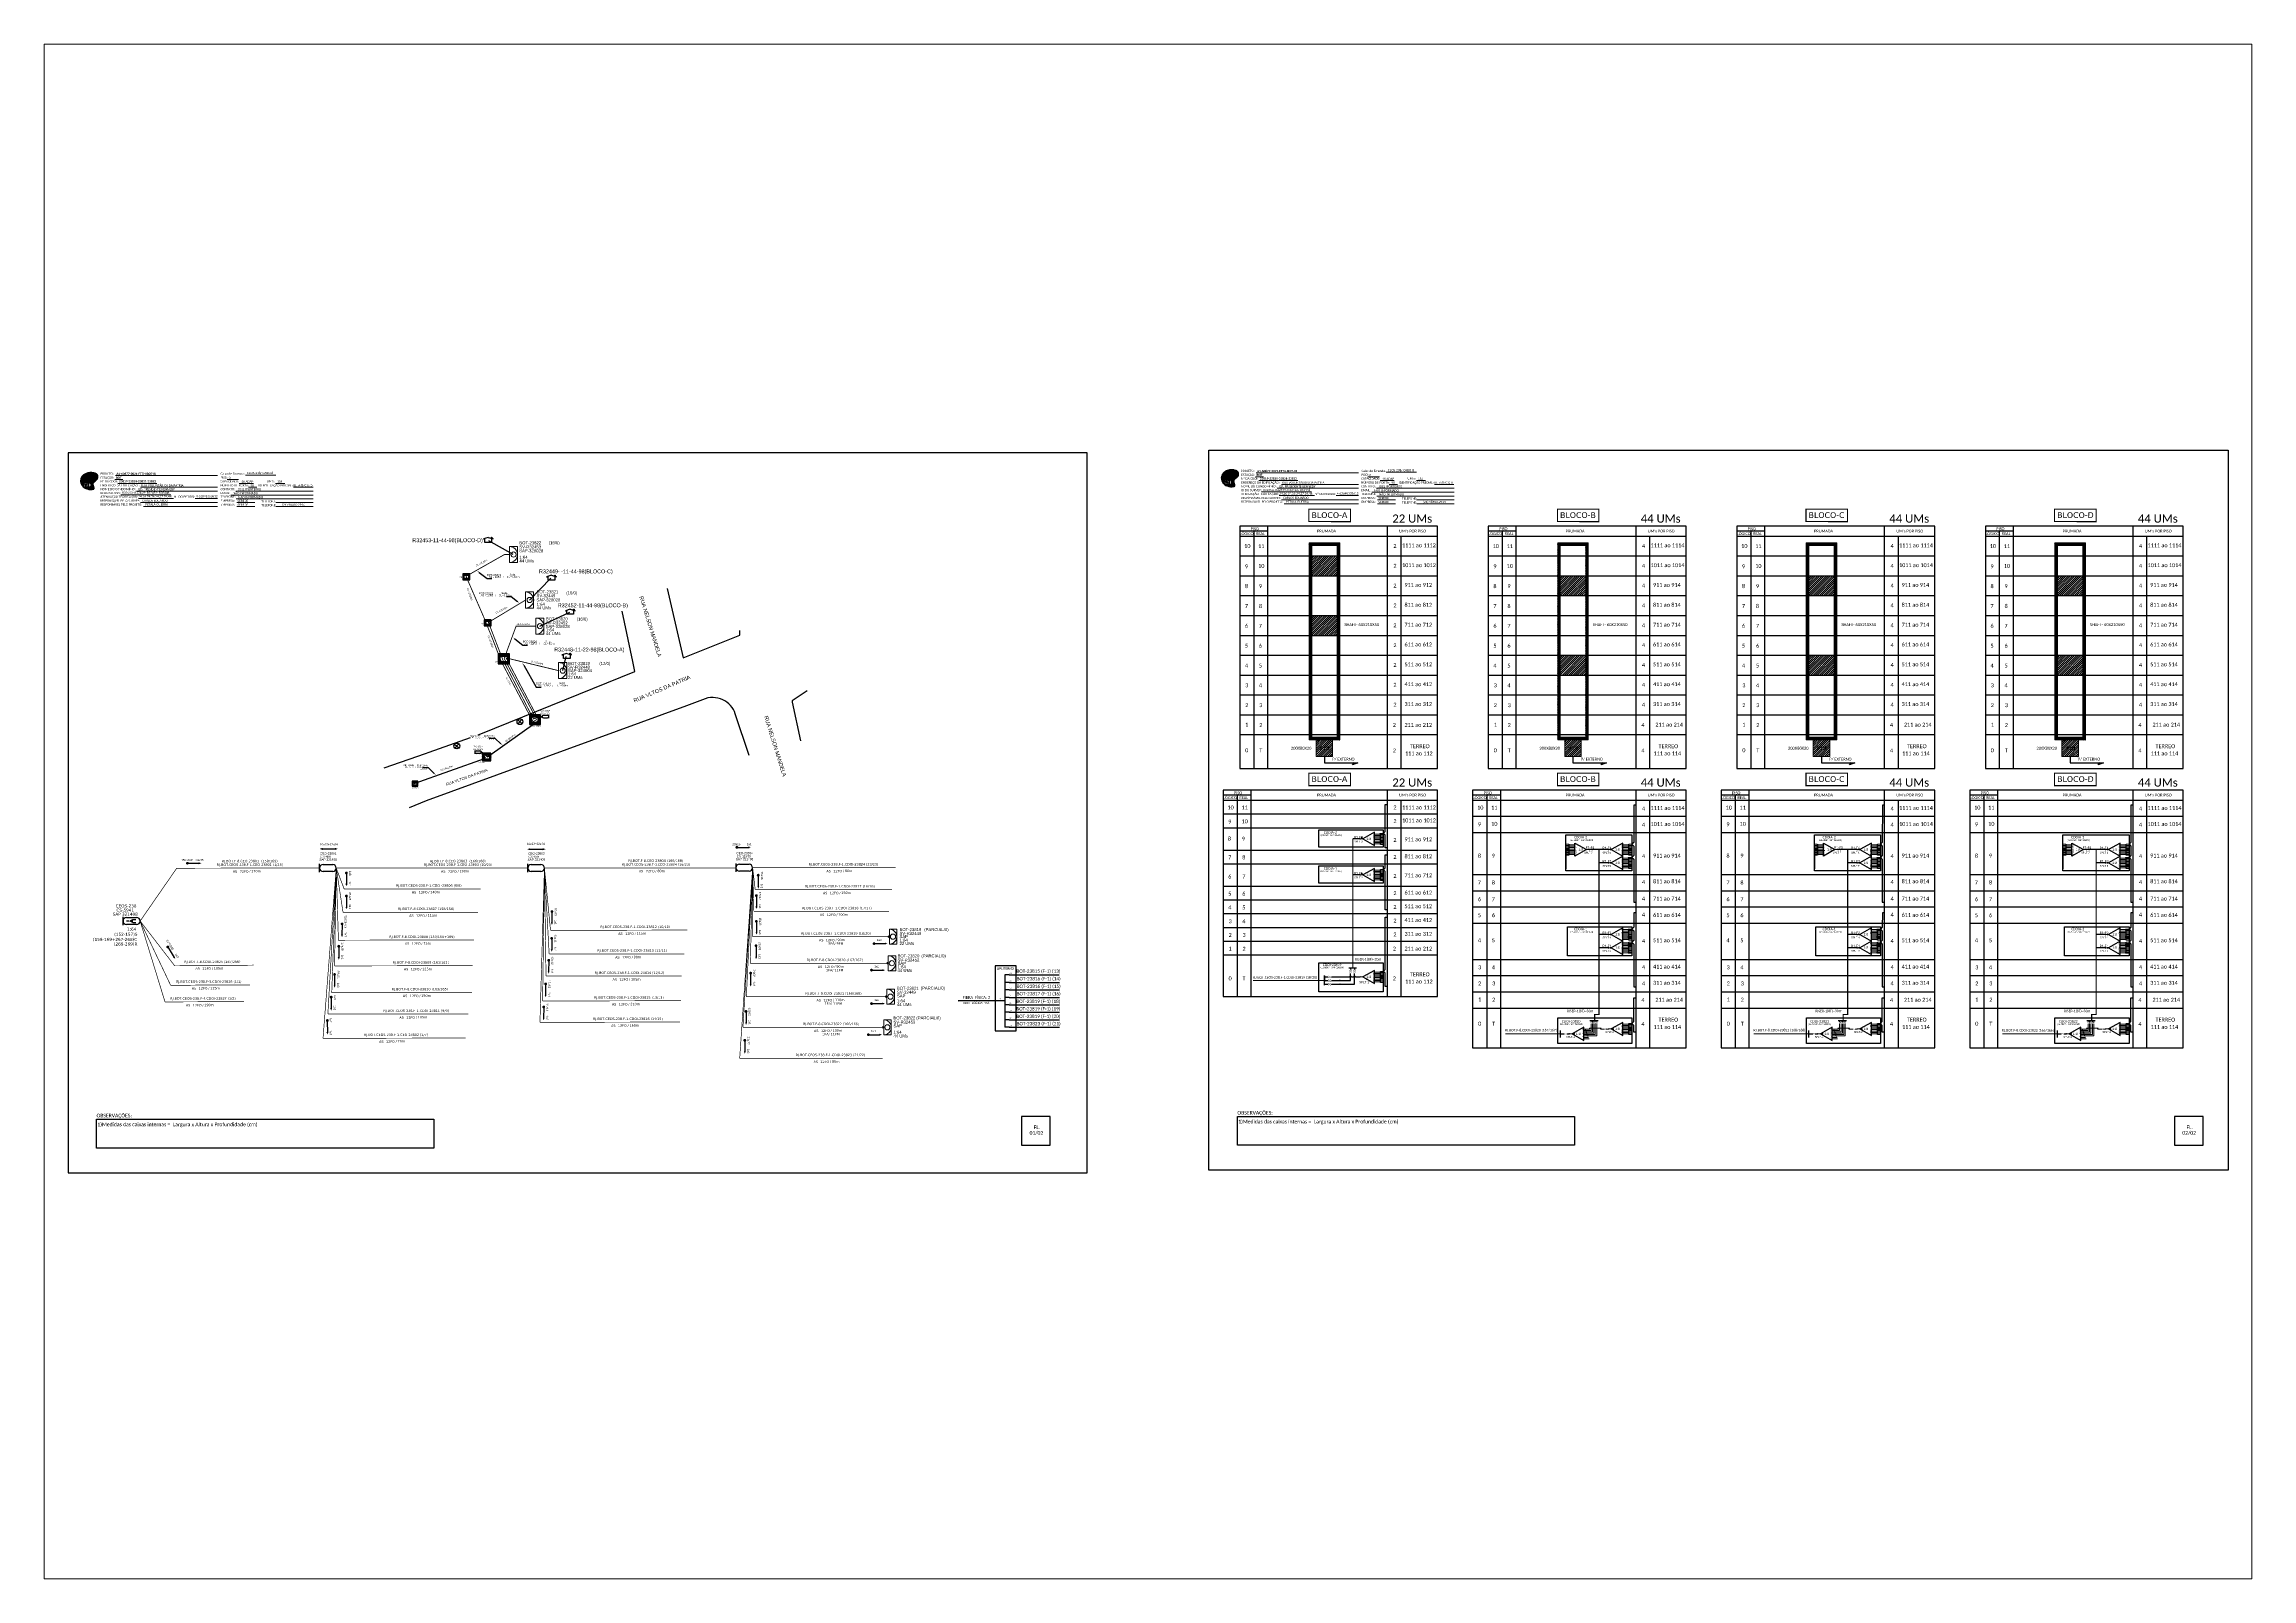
# Paper-space layout 'Layout1' of a CAD drawing. Extents: x 30 to 144, y 66 to 145.
# The model-space entities are those that its viewports show. They can reach past a viewport. Long polylines and large blocks are cut down to what shows.
import ezdxf
from ezdxf import colors
from ezdxf.entities.mleader import LeaderData, LeaderLine
from ezdxf.enums import TextEntityAlignment as Align
from ezdxf.math import Vec2, Vec3

# ---------------------------------------------------------------- set-up
doc = ezdxf.new("R2010")
doc.units = 0
for name, color, linetype in [('0 @ 1', 7, 'Continuous'), ('10.1-Caixas Subterrâneas', 5, 'Continuous'), ('20.4-CEOS', 1, 'Continuous'), ('20.5-CEO', 1, 'Continuous'), ('30.4-Selo', 7, 'Continuous'), ('CAP a instalar', 1, 'Continuous'), ('label_cabos', 7, 'Continuous'), ('locais', 7, 'Continuous'), ('QUADRA', 7, 'Continuous'), ('SEGMENTO', 10, 'Continuous'), ('SETA', 7, 'Continuous'), ('surveys', 7, 'Continuous'), ('surveys legendas', 7, 'Continuous')]:
    doc.layers.add(name, color=color, linetype=linetype)
for name, color, linetype, lineweight in [("20.0-LEGENDA DOS CDO'S", 1, 'Continuous', 0), ('20.1-CDO_INTERIOR', 1, 'Continuous', 0), ('20.2-CDO_POSTE', 1, 'Continuous', 5), ('40.1-ETIQUETAS', 1, 'Continuous', 20), ('Segmento Logradouro Texto', 238, 'Continuous', 0)]:
    doc.layers.add(name, color=color, linetype=linetype, lineweight=lineweight)
doc.layers.add('DROP DE CLIENTE', color=140, linetype='Continuous', plot=False)
doc.styles.add('ARIAL', font='arial.ttf')
doc.styles.add('DIGICADE', font='arial.ttf')
doc.styles.add('FTTH', font='arial.ttf')
doc.styles.add('MtXpl_Calibri', font='calibri.ttf')
doc.styles.add('siredit', font='verdana.ttf')
doc.styles.add('WMF-Calibri0', font='calibri.ttf')
doc.styles.add('WMF-Calibri1', font='calibrib.ttf')
doc.linetypes.add('FENCELINE1', pattern='A,0.25,-0.1,[133,ltypeshp.shx,S=0.1,R=0,X=-0.1,Y=0],-0.1,1', length=1.45)

# ---------------------------------------------------------------- blocks, each defined once
blk = doc.blocks.new('OI')
h = blk.add_hatch(color=40)
edge = h.paths.add_edge_path()
edge.add_spline(control_points=[(4.4, -0.7), (3.9, -1), (3.3, -1.5), (2.8, -2.6), (2.9, -3.5), (3.1, -4.3), (3.3, -4.9), (3.4, -5.4), (3.4, -5.9), (3.2, -6.4), (2.5, -6.6), (1.7, -6.6), (0.6, -6.7), (-0.6, -6.4), (-1.6, -6.1), (-2.8, -5.6), (-3.9, -4.8), (-4.9, -3.7), (-5.3, -2.6), (-5.6, -1.9), (-5.8, -1), (-5.7, 0.5), (-5.1, 2), (-4.1, 3), (-3.3, 3.6), (-2.4, 4.2), (-1.4, 4.4), (-0.6, 4.7), (0.8, 4.9), (2.2, 5), (3.8, 4.6), (4.7, 4.2), (5.4, 3.7), (5.8, 3), (6, 2.2), (6, 1.5), (5.7, 0.6), (5.3, 0.1), (4.9, -0.4), (4.5, -0.6), (4.4, -0.7)], knot_values=[0, 0, 0, 0, 1.60434, 2.417191, 3.427595, 4.282808, 4.776746, 5.304182, 5.888771, 6.258406, 6.858137, 7.79129, 8.986195, 10.124242, 11.187857, 12.242908, 13.953784, 15.414161, 16.515391, 17.349188, 17.675853, 19.552021, 21.515531, 22.568638, 23.63245, 24.621084, 25.782718, 26.745347, 27.142653, 29.870543, 31.004649, 31.921532, 32.709589, 33.801391, 34.042471, 35.192333, 35.971461, 36.628871, 37.254359, 37.836911, 37.836911, 37.836911, 37.836911], degree=3, periodic=0)
h.paths.add_polyline_path([(1.1, -0.9, -1), (0, -0.9, -1)], flags=16)
edge = h.paths.add_edge_path(flags=16)
edge.add_ellipse((0.6, -3.6), major_axis=(-0.02, 1.71), ratio=0.361305, start_angle=0, end_angle=360)
h.paths.add_polyline_path([(-0.4, -3.6, -1), (-3.8, -3.6, -1)], flags=16)
edge = h.paths.add_edge_path(flags=0)
edge.add_ellipse((-2.1, -3.6), major_axis=(0, 0.885), ratio=0.758294, start_angle=0, end_angle=360)
at = {"color": 40}
for centre, radius in [((-2.1, -3.6), 1.72), ((0.5, -0.9), 0.587)]:
    blk.add_circle(centre, radius, dxfattribs=at)
blk.add_ellipse((-2.1, -3.6), major_axis=(0, 0.885), ratio=0.758294, start_param=-3.141592653589792, end_param=3.141592653589792, dxfattribs=at)
blk.add_ellipse((0.6, -3.6), major_axis=(-0.02, 1.71), ratio=0.361305, dxfattribs=at)
at = {"color": 40, "start_tangent": (-0.800898, -0.598801), "end_tangent": (-0.800898, -0.598801)}
blk.add_spline([(4.4, -0.7), (3.2, -1.8), (2.9, -2.5), (2.9, -3.5), (3.1, -4.4), (3.3, -4.8), (3.4, -5.4), (3.4, -6), (3.2, -6.3), (2.7, -6.5), (1.7, -6.6), (0.5, -6.6), (-0.6, -6.4), (-1.6, -6.1), (-2.6, -5.7), (-3.9, -4.7), (-4.9, -3.6), (-5.4, -2.6), (-5.6, -1.8), (-5.7, -1.5), (-5.6, 0.4), (-4.8, 2.2), (-4.1, 3), (-3.3, 3.6), (-2.4, 4.1), (-1.3, 4.5), (-0.4, 4.7), (0, 4.8), (2.7, 4.8), (3.8, 4.5), (4.7, 4.2), (5.3, 3.7), (5.9, 2.7), (5.9, 2.5), (5.9, 1.3), (5.7, 0.6), (5.3, 0.1), (4.8, -0.4), (4.4, -0.7)], degree=3, dxfattribs=at)
blk = doc.blocks.new('*X8')
at = {"color": 0, "linetype": 'Continuous'}
for p, q in [((-1.25, 0.34099), (-0.49099, 1.1)), ((-1.25, 0.517767), (-0.667767, 1.1)), ((-1.25, 0.694544), (-0.844544, 1.1)), ((-1.25, 0.87132), (-1.02132, 1.1)), ((-1.25, 1.048097), (-1.198097, 1.1)), ((-1.25, 0.164214), (-0.8035, 0.610714)), ((-1.25, -0.012563), (-0.8035, 0.433937)), ((-1.25, -0.18934), (-0.8035, 0.25716)), ((-1.25, -0.366117), (-0.8035, 0.080383)), ((-0.789214, 0.625), (-0.314214, 1.1)), ((-0.612437, 0.625), (-0.137437, 1.1)), ((-0.43566, 0.625), (0.03934, 1.1)), ((-0.258883, 0.625), (0.216117, 1.1)), ((-0.082107, 0.625), (0.392893, 1.1)), ((0.09467, 0.625), (0.56967, 1.1)), ((0.271447, 0.625), (0.746447, 1.1)), ((0.448223, 0.625), (0.923223, 1.1)), ((0.625, 0.625), (1.1, 1.1)), ((0.801777, 0.625), (1.25, 1.073223)), ((0.8035, 0.449947), (1.25, 0.896447)), ((0.8035, 0.27317), (1.25, 0.71967)), ((0.8035, 0.096393), (1.25, 0.542893)), ((0.8035, -0.080383), (1.25, 0.366117)), ((0.8035, -0.25716), (1.25, 0.18934)), ((0.8035, -0.433937), (1.25, 0.012563)), ((-1.25, -0.542893), (-0.8035, -0.096393)), ((-1.25, -0.71967), (-0.8035, -0.27317)), ((-1.25, -0.896447), (-0.8035, -0.449947)), ((-1.25, -1.073223), (-0.801777, -0.625)), ((-1.1, -1.1), (-0.625, -0.625)), ((-0.923223, -1.1), (-0.448223, -0.625)), ((-0.746447, -1.1), (-0.271447, -0.625)), ((-0.56967, -1.1), (-0.09467, -0.625)), ((-0.392893, -1.1), (0.082107, -0.625)), ((-0.216117, -1.1), (0.258883, -0.625)), ((-0.03934, -1.1), (0.43566, -0.625)), ((0.137437, -1.1), (0.612437, -0.625)), ((0.314214, -1.1), (0.789214, -0.625)), ((0.49099, -1.1), (1.25, -0.34099)), ((0.667767, -1.1), (1.25, -0.517767)), ((0.8035, -0.610714), (1.25, -0.164214)), ((0.844544, -1.1), (1.25, -0.694544)), ((1.02132, -1.1), (1.25, -0.87132)), ((1.198097, -1.1), (1.25, -1.048097))]:
    blk.add_line(p, q, dxfattribs=at)
blk = doc.blocks.new('MANHOLE_MQ')
at = {"color": 0, "linetype": 'Continuous'}
for p, q in [((0.0000062, 0.0000057), (-0.0000063, 0.0000057)), ((-0.0000063, 0.0000057), (-0.0000063, -0.0000053)), ((-0.000004, 0.0000033), (0.000004, 0.0000033)), ((-0.000004, -0.0000029), (-0.000004, 0.0000033)), ((0.000004, 0.0000033), (0.000004, -0.0000029)), ((0.0000062, -0.0000053), (0.0000062, 0.0000057)), ((-0.0000063, -0.0000053), (0.0000062, -0.0000053)), ((0.000004, -0.0000029), (-0.000004, -0.0000029)), ((0.000004, -0.0000029), (0.000004, -0.0000029))]:
    blk.add_line(p, q, dxfattribs=at)
at = {"color": 0, "linetype": 'Continuous', "xscale": 5e-06, "yscale": 5e-06, "zscale": 1e-05}
blk.add_blockref('*X8', (0, 0.0000002), dxfattribs=at)
blk = doc.blocks.new('POLE_POLE')
at = {"color": 1}
for p, q in [((-0.0000033, 0.0000125), (0.0000083, 0.0000017)), ((0.0000079, 0.0000128), (-0.0000029, 0.0000013))]:
    blk.add_line(p, q, dxfattribs=at)
blk.add_circle((0.0000026, 0.0000072), 0.00000805, dxfattribs=at)
blk = doc.blocks.new('LEGENDA DOS CABOS')
at = {"layer": 'label_cabos', "color": 0, "style": 'siredit'}
for tag, p in [('TIPO_CABO', (2.7, 0.5)), ('ID', (4.2, 1.6)), ('CABO', (6.2, 0.5)), ('/', (9.2, 0.5)), ('METROS', (14.4, 0.5)), ('XX', (14.3, 1.7))]:
    blk.add_attdef(tag, text='', height=1, rotation=359.69, dxfattribs=at).set_placement(p, align=Align.MIDDLE_CENTER)
blk = doc.blocks.new('Inst CB DT OCUP CFOA-SM-DD-S-72')
at = {"layer": 'label_cabos', "color": 0, "style": 'siredit'}
for tag, flags, p in [('ID_ATIVIDADE', 3, (1.3, 2.7)), ('FATOR', 1, (11.6, 2.6))]:
    blk.add_attdef(tag, text='', height=1, rotation=359.69, dxfattribs=dict(at, flags=flags)).set_placement(p, align=Align.MIDDLE_CENTER)
for tag, p in [('TIPO_CABO', (1.1, 0)), ('DESTINO_CABO', (3.1, 1.3)), ('CABO', (4.7, -0.1)), ('/', (7.7, -0.1)), ('LANCE', (10.4, 0)), ('TIPO_CABO', (13.1, 1.2)), ('UND', (16.5, 0)), ('FID', (13.6, -1.4))]:
    blk.add_attdef(tag, text='', height=1, rotation=359.69, dxfattribs=at).set_placement(p, align=Align.MIDDLE_CENTER)
blk.add_attdef('QTDE', (11.9, -0.5), '', height=1, rotation=359.69, dxfattribs=at)
blk = doc.blocks.new('SURVEY_SURVEY')
for p, q in [((0, 0.0000127), (-0.0000126, 0.000009)), ((-0.0000126, 0.000009), (-0.0000086, 0.000009)), ((-0.0000086, 0), (-0.0000086, 0.000009)), ((0.0000086, 0), (-0.0000086, 0)), ((0, 0.0000127), (0.0000126, 0.000009)), ((0.0000084, 0.0000132), (0.0000098, 0.0000132)), ((0.0000084, 0.0000103), (0.0000084, 0.0000132)), ((0.0000126, 0.000009), (0.0000086, 0.000009)), ((0.0000086, 0.000009), (0.0000086, 0)), ((0.0000098, 0.0000132), (0.0000098, 0.0000099))]:
    blk.add_line(p, q)
blk = doc.blocks.new('ETIQUETA_RS5F')
at = {"layer": '40.1-ETIQUETAS', "color": 0, "style": 'siredit'}
blk.add_text('/', height=1.5, dxfattribs=at).set_placement((1.6, -2), align=Align.MIDDLE_RIGHT)
for tag, p in [('ETIQUETA_R_SECUNDARIA', (1.2, 2.1)), ('ETIQUETA_R_PRIMARIA', (1.2, 4.1)), ('F_ATIVAS/F_MORTAS', (1.1, -4.2))]:
    blk.add_attdef(tag, text='', height=1.5, dxfattribs=at).set_placement(p, align=Align.MIDDLE_CENTER)
for tag, p in [('TIPO_CABO', (-6.6, -2.1)), ('CAP_CABO', (0.4, -2.1))]:
    blk.add_attdef(tag, text='', height=1.5, dxfattribs=at).set_placement(p, align=Align.MIDDLE_RIGHT)
for tag, p in [('FUSÃO_1', (0.8, -8.4)), ('FUSÃO_2', (0.8, -10.6)), ('FUSÃO_3', (0.8, -12.9)), ('FUSÃO_4', (0.8, -15.1)), ('FUSÃO_5', (0.8, -17.2))]:
    blk.add_attdef(tag, text='', height=1.5, dxfattribs=at).set_placement(p, align=Align.CENTER)
blk.add_attdef('METROS', text='', height=1.5, dxfattribs=at).set_placement((2.1, -2), align=Align.MIDDLE_LEFT)
blk = doc.blocks.new('CDOE-TEXTO PADRÃO')
at = {"layer": "20.0-LEGENDA DOS CDO'S", "color": 0, "style": 'ARIAL'}
for tag, p in [('CDO_N', (0.5, 7.4)), ('CORDOALHA', (0.5, 4.3)), ('SAP', (0.5, 1.7)), ('SPLITER_1', (0.6, -0.9)), ('SPLITER_2', (0.6, -3.5)), ('(XX-XX_F)S', (0.5, -8.3)), ('(XX-XX_L)S', (0.5, -10.8)), ('UMS', (0.5, -13.1))]:
    blk.add_attdef(tag, p, '', height=1.7, rotation=0.118, dxfattribs=at)
blk.add_attdef('FIBRAS_UTILIZADAS', text='', height=1.7, rotation=0.118, dxfattribs=at).set_placement((19.8, 7.4), align=Align.CENTER)
blk = doc.blocks.new('CEOS_RP_CT_DRT')
at = {"layer": '20.4-CEOS', "color": 0}
for p, q in [((-4.54, 1.19), (-1.19, 1.19)), ((-1.19, -1.19), (-4.54, -1.19))]:
    blk.add_line(p, q, dxfattribs=at)
for points in [[(-5.73, -1.43), (-5.73, 1.44)], [(-3.79, 0), (-4.59, 0)], [(-2.47, 0.48), (-1.45, 0.48)], [(-2.47, -0.52), (-1.45, -0.52)]]:
    blk.add_lwpolyline(points, dxfattribs=at)
blk.add_lwpolyline([(-3.79, 0, 0, 1.47, 0), (-2.41, 0, 1.47, 1.47, 0)], format="xyseb", dxfattribs=at)
for centre, start, end in [((-4.54, 0), 90, 270), ((-1.19, 0), 270, 90)]:
    blk.add_arc(centre, 1.19, start, end, dxfattribs=at)
at = {"layer": '20.4-CEOS', "color": 7, "style": 'siredit'}
for tag, p in [('Nº_DA_CEOS', (-2.86, 5.6)), ('LOCAL', (-2.86, 4.24)), ('SAP', (-2.86, 2.78)), ('RACIO_SPLITAGEM', (-2.86, -1.88)), ('FIBRAS_SPLITTER', (-2.86, -3.58)), ('RESERVA_FINAIS', (-2.86, -6.39)), ('FIBRAS_TOP_C', (-2.86, -5.08))]:
    blk.add_attdef(tag, text='', height=1.01, dxfattribs=at).set_placement(p, align=Align.TOP_CENTER)
blk = doc.blocks.new('SPLT_1-8_SC-APC')
at = {"color": 1, "lineweight": 0}
blk.add_lwpolyline([(-17, -7.5), (-19.3, -7.5)], dxfattribs=at)
at = {"color": 1}
blk.add_lwpolyline([(-7.4, -2.1), (-17, -7.5), (-7.4, -13), (-7.4, -2.1)], dxfattribs=at)
at = {"color": 3, "lineweight": 0}
for points in [[(-3, -3.5), (-7.4, -3.5)], [(-7.4, -4.7), (-3, -4.7)], [(-7.4, -5.8), (-3, -5.8)], [(-7.4, -7), (-3, -7)], [(-7.4, -8.1), (-3, -8.1)], [(-7.4, -9.3), (-3, -9.3)], [(-7.4, -10.4), (-3, -10.4)], [(-7.4, -11.6), (-3, -11.6)], [(-2.4, -3), (-2.4, -4)], [(-2.4, -3), (0, -3)], [(-2.4, -4), (0, -4)], [(-2.4, -4.2), (-2.4, -5.2)], [(-2.4, -4.2), (0, -4.2)], [(-2.4, -5.2), (0, -5.2)], [(-2.4, -5.3), (-2.4, -6.3)], [(-2.4, -5.3), (0, -5.3)], [(-2.4, -6.3), (0, -6.3)], [(-2.4, -6.5), (-2.4, -7.5)], [(-2.4, -6.5), (0, -6.5)], [(-2.4, -7.5), (0, -7.5)], [(-2.4, -7.6), (-2.4, -8.6)], [(-2.4, -7.6), (0, -7.6)], [(-2.4, -8.6), (0, -8.6)], [(-2.4, -8.8), (-2.4, -9.8)], [(-2.4, -8.8), (0, -8.8)], [(-2.4, -9.8), (0, -9.8)], [(-2.4, -9.9), (-2.4, -10.9)], [(-2.4, -9.9), (0, -9.9)], [(-2.4, -10.9), (0, -10.9)], [(-2.4, -11.1), (-2.4, -12.1)], [(-2.4, -11.1), (0, -11.1)], [(-2.4, -12.1), (0, -12.1)]]:
    blk.add_lwpolyline(points, dxfattribs=at)
for points in [[(-3, -3.2), (-2.4, -3.2), (-2.4, -3.8), (-3, -3.8)], [(-3, -4.4), (-2.4, -4.4), (-2.4, -5), (-3, -5)], [(-3, -5.5), (-2.4, -5.5), (-2.4, -6.1), (-3, -6.1)], [(-3, -6.7), (-2.4, -6.7), (-2.4, -7.3), (-3, -7.3)], [(-3, -7.8), (-2.4, -7.8), (-2.4, -8.4), (-3, -8.4)], [(-3, -9), (-2.4, -9), (-2.4, -9.6), (-3, -9.6)], [(-3, -10.1), (-2.4, -10.1), (-2.4, -10.7), (-3, -10.7)], [(-3, -11.3), (-2.4, -11.3), (-2.4, -11.9), (-3, -11.9)]]:
    blk.add_lwpolyline(points, close=True, dxfattribs=at)
at = {"color": 1, "style": 'ARIAL'}
for s, height, p in [('1:8', 2, (-13.9, -8.4)), ('S1', 0.75, (-8.7, -3.8)), ('S2', 0.75, (-8.7, -5)), ('S3', 0.75, (-8.7, -6.2)), ('S4', 0.75, (-8.7, -7.4)), ('S5', 0.75, (-8.7, -8.6)), ('S6', 0.75, (-8.7, -9.7)), ('S7', 0.75, (-8.7, -10.8)), ('S8', 0.75, (-8.7, -11.9))]:
    blk.add_text(s, height=height, dxfattribs=at).set_placement(p)
blk = doc.blocks.new('SPLITTER_')
blk.add_point((0, 0))
at = {"style": 'ARIAL', "flags": 4}
blk.add_attdef('SPLT', (0, -3.3), '', height=1.5, dxfattribs=at)
blk = doc.blocks.new('SPLITTER FUTURO')
blk.add_point((0, 0))
at = {"style": 'ARIAL', "text_generation_flag": 6, "flags": 4}
for tag, p, height in [('SPLT', (-6.2, -4.1), 1.5), ('INSTAL.', (-6.2, -6.1), 1.25)]:
    blk.add_attdef(tag, p, '', height=height, rotation=180, dxfattribs=at)
blk = doc.blocks.new('SPLT_1-8_SC-APC_ESQ')
at = {"color": 3, "lineweight": 0}
for points in [[(2.4, -3), (0, -3)], [(2.4, -4), (0, -4)], [(2.4, -4.2), (0, -4.2)], [(2.4, -5.2), (0, -5.2)], [(2.4, -5.3), (0, -5.3)], [(2.4, -6.3), (0, -6.3)], [(2.4, -6.5), (0, -6.5)], [(2.4, -7.5), (0, -7.5)], [(2.4, -7.6), (0, -7.6)], [(2.4, -8.6), (0, -8.6)], [(2.4, -8.8), (0, -8.8)], [(2.4, -9.8), (0, -9.8)], [(2.4, -9.9), (0, -9.9)], [(2.4, -10.9), (0, -10.9)], [(2.4, -11.1), (0, -11.1)], [(2.4, -12.1), (0, -12.1)], [(2.4, -3), (2.4, -4)], [(2.4, -4.2), (2.4, -5.2)], [(2.4, -5.3), (2.4, -6.3)], [(2.4, -6.5), (2.4, -7.5)], [(2.4, -7.6), (2.4, -8.6)], [(2.4, -8.8), (2.4, -9.8)], [(2.4, -9.9), (2.4, -10.9)], [(2.4, -11.1), (2.4, -12.1)], [(3, -3.5), (7.4, -3.5)], [(7.4, -4.7), (3, -4.7)], [(7.4, -5.8), (3, -5.8)], [(7.4, -7), (3, -7)], [(7.4, -8.1), (3, -8.1)], [(7.4, -9.3), (3, -9.3)], [(7.4, -10.4), (3, -10.4)], [(7.4, -11.6), (3, -11.6)]]:
    blk.add_lwpolyline(points, dxfattribs=at)
for points in [[(3, -3.2), (2.4, -3.2), (2.4, -3.8), (3, -3.8)], [(3, -4.4), (2.4, -4.4), (2.4, -5), (3, -5)], [(3, -5.5), (2.4, -5.5), (2.4, -6.1), (3, -6.1)], [(3, -6.7), (2.4, -6.7), (2.4, -7.3), (3, -7.3)], [(3, -7.8), (2.4, -7.8), (2.4, -8.4), (3, -8.4)], [(3, -9), (2.4, -9), (2.4, -9.6), (3, -9.6)], [(3, -10.1), (2.4, -10.1), (2.4, -10.7), (3, -10.7)], [(3, -11.3), (2.4, -11.3), (2.4, -11.9), (3, -11.9)]]:
    blk.add_lwpolyline(points, close=True, dxfattribs=at)
at = {"color": 1}
blk.add_lwpolyline([(7.4, -2.1), (17, -7.5), (7.4, -13), (7.4, -2.1)], dxfattribs=at)
at = {"color": 1, "lineweight": 0}
blk.add_lwpolyline([(17, -7.5), (19.3, -7.5)], dxfattribs=at)
at = {"color": 1, "style": 'ARIAL'}
for s, height, p in [('S2', 0.75, (7.6, -5)), ('S3', 0.75, (7.6, -6.2)), ('S4', 0.75, (7.6, -7.4)), ('S5', 0.75, (7.5, -8.6)), ('S6', 0.75, (7.6, -9.7)), ('S7', 0.75, (7.6, -10.8)), ('S8', 0.75, (7.6, -11.9)), ('S1', 0.75, (7.7, -3.8)), ('1:8', 2, (10.5, -8.4))]:
    blk.add_text(s, height=height, dxfattribs=at).set_placement(p)

msp = doc.modelspace()

# ---------------------------------------------------------------- hatches: boundary and pattern name
h = msp.add_hatch()
h.set_pattern_fill('ANSI32', color=3, scale=0.1)
h.set_pattern_definition([(45, (-6604.2913, 2682.7551), (-0.67351921, 0.67351921), []), (45, (-6603.8423, 2682.7551), (-0.67351921, 0.67351921), [])])
h.paths.add_polyline_path([(1045.5, 521.1), (1020.3, 521.1), (1020.3, 358.6), (1045.5, 358.6)])
h.paths.add_polyline_path([(1022.5, 519), (1043.4, 519), (1043.4, 360.7), (1022.5, 360.7)], flags=16)
h = msp.add_hatch()
h.set_pattern_fill('ANSI31', color=1, scale=10, style=0)
h.set_pattern_definition([(45, (418.2469, 112.5771), (-0.8838835, 0.8838835), [])])
h.paths.add_polyline_path([(1043.4, 510.3), (1022.5, 510.3), (1022.5, 493.9), (1043.4, 493.9)])
h.paths.add_polyline_path([(1041.7, 500.9), (1041.7, 506)], flags=16)
h = msp.add_hatch()
h.set_pattern_fill('ANSI32', color=3, scale=0.1)
h.set_pattern_definition([(45, (-6399.2109, 2682.7551), (-0.67351921, 0.67351921), []), (45, (-6398.7619, 2682.7551), (-0.67351921, 0.67351921), [])])
h.paths.add_polyline_path([(1250.6, 521.1), (1225.4, 521.1), (1225.4, 358.6), (1250.6, 358.6)])
h.paths.add_polyline_path([(1227.5, 519), (1248.5, 519), (1248.5, 360.7), (1227.5, 360.7)], flags=16)
h = msp.add_hatch()
h.set_pattern_fill('ANSI32', color=3, scale=0.1)
h.set_pattern_definition([(45, (-6194.1305, 2682.7551), (-0.67351921, 0.67351921), []), (45, (-6193.6815, 2682.7551), (-0.67351921, 0.67351921), [])])
h.paths.add_polyline_path([(1455.7, 521.1), (1430.5, 521.1), (1430.5, 358.6), (1455.7, 358.6)])
h.paths.add_polyline_path([(1432.6, 519), (1453.6, 519), (1453.6, 360.7), (1432.6, 360.7)], flags=16)
h = msp.add_hatch()
h.set_pattern_fill('ANSI32', color=3, scale=0.1)
h.set_pattern_definition([(45, (-5989.05005, 2682.7551), (-0.67351921, 0.67351921), []), (45, (-5988.601, 2682.7551), (-0.67351921, 0.67351921), [])])
h.paths.add_polyline_path([(1660.8, 521.1), (1635.6, 521.1), (1635.6, 358.6), (1660.8, 358.6)])
h.paths.add_polyline_path([(1637.7, 519), (1658.7, 519), (1658.7, 360.7), (1637.7, 360.7)], flags=16)
h = msp.add_hatch()
h.set_pattern_fill('ANSI31', color=1, scale=10, style=0)
h.set_pattern_definition([(45, (623.3273, 96.2052), (-0.8838835, 0.8838835), [])])
h.paths.add_polyline_path([(1248.5, 493.9), (1227.5, 493.9), (1227.5, 477.6), (1248.5, 477.6)])
h.paths.add_polyline_path([(1246.8, 484.5), (1246.8, 489.7)], flags=16)
h = msp.add_hatch()
h.set_pattern_fill('ANSI31', color=1, scale=10, style=0)
h.set_pattern_definition([(45, (828.4078, 96.2052), (-0.8838835, 0.8838835), [])])
h.paths.add_polyline_path([(1453.6, 493.9), (1432.6, 493.9), (1432.6, 477.6), (1453.6, 477.6)])
h.paths.add_polyline_path([(1451.9, 484.5), (1451.9, 489.7)], flags=16)
h = msp.add_hatch()
h.set_pattern_fill('ANSI31', color=1, scale=10, style=0)
h.set_pattern_definition([(45, (1033.4882, 96.2052), (-0.8838835, 0.8838835), [])])
h.paths.add_polyline_path([(1658.7, 493.9), (1637.7, 493.9), (1637.7, 477.6), (1658.7, 477.6)])
h.paths.add_polyline_path([(1657, 484.5), (1657, 489.7)], flags=16)
h = msp.add_hatch()
h.set_pattern_fill('ANSI31', color=1, scale=10, style=0)
h.set_pattern_definition([(45, (418.2469, 63.4615), (-0.8838835, 0.8838835), [])])
h.paths.add_polyline_path([(1043.4, 461.2), (1022.5, 461.2), (1022.5, 444.8), (1043.4, 444.8)])
h.paths.add_polyline_path([(1041.7, 451.8), (1041.7, 456.9)], flags=16)
h = msp.add_hatch()
h.set_pattern_fill('ANSI31', color=1, scale=10, style=0)
h.set_pattern_definition([(45, (623.3273, 30.7177), (-0.8838835, 0.8838835), [])])
h.paths.add_polyline_path([(1248.5, 428.4), (1227.5, 428.4), (1227.5, 412.1), (1248.5, 412.1)])
h.paths.add_polyline_path([(1246.8, 419), (1246.8, 424.2)], flags=16)
h = msp.add_hatch()
h.set_pattern_fill('ANSI31', color=1, scale=10, style=0)
h.set_pattern_definition([(45, (828.4078, 30.7177), (-0.8838835, 0.8838835), [])])
h.paths.add_polyline_path([(1453.6, 428.4), (1432.6, 428.4), (1432.6, 412.1), (1453.6, 412.1)])
h.paths.add_polyline_path([(1451.9, 419), (1451.9, 424.2)], flags=16)
h = msp.add_hatch()
h.set_pattern_fill('ANSI31', color=1, scale=10, style=0)
h.set_pattern_definition([(45, (1033.4882, 30.7177), (-0.8838835, 0.8838835), [])])
h.paths.add_polyline_path([(1658.7, 428.4), (1637.7, 428.4), (1637.7, 412.1), (1658.7, 412.1)])
h.paths.add_polyline_path([(1657, 419), (1657, 424.2)], flags=16)
h = msp.add_hatch()
h.set_pattern_fill('ANSI31', color=1, scale=10, style=0)
h.set_pattern_definition([(45, (414.5416, -39.1219), (-0.8838835, 0.8838835), [])])
h.paths.add_polyline_path([(1026.2, 344.8), (1039.7, 344.8), (1039.7, 358.6), (1026.2, 358.6)])
h.paths.add_polyline_path([(1028.2, 349.2), (1038.2, 349.2), (1038.2, 354.3), (1028.2, 354.3)], flags=24)
h = msp.add_hatch()
h.set_pattern_fill('ANSI31', color=1, scale=10, style=0)
h.set_pattern_definition([(45, (619.622, -39.1219), (-0.8838835, 0.8838835), [])])
h.paths.add_polyline_path([(1231.2, 344.8), (1244.8, 344.8), (1244.8, 358.6), (1231.2, 358.6)])
h.paths.add_polyline_path([(1233.2, 349.2), (1243.3, 349.2), (1243.3, 354.3), (1233.2, 354.3)], flags=24)
h = msp.add_hatch()
h.set_pattern_fill('ANSI31', color=1, scale=10, style=0)
h.set_pattern_definition([(45, (824.7024, -39.1219), (-0.8838835, 0.8838835), [])])
h.paths.add_polyline_path([(1436.3, 344.8), (1449.9, 344.8), (1449.9, 358.6), (1436.3, 358.6)])
h.paths.add_polyline_path([(1438.3, 349.2), (1448.4, 349.2), (1448.4, 354.3), (1438.3, 354.3)], flags=24)
h = msp.add_hatch()
h.set_pattern_fill('ANSI31', color=1, scale=10, style=0)
h.set_pattern_definition([(45, (1029.7829, -39.1219), (-0.8838835, 0.8838835), [])])
h.paths.add_polyline_path([(1641.4, 344.8), (1655, 344.8), (1655, 358.6), (1641.4, 358.6)])
h.paths.add_polyline_path([(1643.4, 349.2), (1653.5, 349.2), (1653.5, 354.3), (1643.4, 354.3)], flags=24)
h = msp.add_hatch(color=3)
h.dxf.hatch_style = 1
edge = h.paths.add_edge_path()
edge.add_arc((1062.3, 276.8), 0.242, 0, 360)
h = msp.add_hatch(color=3)
h.dxf.hatch_style = 1
edge = h.paths.add_edge_path()
edge.add_arc((1251.6, 268), 0.256, 0, 360)
h = msp.add_hatch(color=3)
h.dxf.hatch_style = 1
edge = h.paths.add_edge_path()
edge.add_arc((1267.4, 268), 0.256, 0, 360)
h = msp.add_hatch(color=3)
h.dxf.hatch_style = 1
edge = h.paths.add_edge_path()
edge.add_arc((1267.4, 257.1), 0.256, 0, 360)
h = msp.add_hatch(color=3)
h.dxf.hatch_style = 1
edge = h.paths.add_edge_path()
edge.add_arc((1456.7, 268), 0.256, 0, 360)
h = msp.add_hatch(color=3)
h.dxf.hatch_style = 1
edge = h.paths.add_edge_path()
edge.add_arc((1472.4, 268), 0.256, 0, 360)
h = msp.add_hatch(color=3)
h.dxf.hatch_style = 1
edge = h.paths.add_edge_path()
edge.add_arc((1472.4, 257.1), 0.256, 0, 360)
h = msp.add_hatch(color=3)
h.dxf.hatch_style = 1
edge = h.paths.add_edge_path()
edge.add_arc((1661.8, 268), 0.256, 0, 360)
h = msp.add_hatch(color=3)
h.dxf.hatch_style = 1
edge = h.paths.add_edge_path()
edge.add_arc((1677.5, 268), 0.256, 0, 360)
h = msp.add_hatch(color=3)
h.dxf.hatch_style = 1
edge = h.paths.add_edge_path()
edge.add_arc((1677.5, 257.1), 0.256, 0, 360)
h = msp.add_hatch(color=3)
h.dxf.hatch_style = 1
edge = h.paths.add_edge_path()
edge.add_arc((1062.3, 247.1), 0.242, 0, 360)
h = msp.add_hatch(color=3)
h.dxf.hatch_style = 1
edge = h.paths.add_edge_path()
edge.add_arc((1267.4, 197.9), 0.256, 0, 360)
h = msp.add_hatch(color=3)
h.dxf.hatch_style = 1
edge = h.paths.add_edge_path()
edge.add_arc((1267.4, 187), 0.256, 0, 360)
h = msp.add_hatch(color=3)
h.dxf.hatch_style = 1
edge = h.paths.add_edge_path()
edge.add_arc((1472.4, 197.9), 0.256, 0, 360)
h = msp.add_hatch(color=3)
h.dxf.hatch_style = 1
edge = h.paths.add_edge_path()
edge.add_arc((1472.4, 187), 0.256, 0, 360)
h = msp.add_hatch(color=3)
h.dxf.hatch_style = 1
edge = h.paths.add_edge_path()
edge.add_arc((1677.5, 197.9), 0.256, 0, 360)
h = msp.add_hatch(color=3)
h.dxf.hatch_style = 1
edge = h.paths.add_edge_path()
edge.add_arc((1677.5, 187), 0.256, 0, 360)
h = msp.add_hatch(color=3)
h.dxf.hatch_style = 1
edge = h.paths.add_edge_path()
edge.add_arc((1045.6, 160), 0.256, 0, 360)
h = msp.add_hatch(color=3)
h.dxf.hatch_style = 1
edge = h.paths.add_edge_path()
edge.add_arc((1045.6, 156.9), 0.256, 0, 360)
h = msp.add_hatch(color=3)
h.dxf.hatch_style = 1
edge = h.paths.add_edge_path()
edge.add_arc((1062.2, 163), 0.256, 0, 360)
h = msp.add_hatch(color=3)
h.dxf.hatch_style = 1
edge = h.paths.add_edge_path()
edge.add_arc((1234.8, 116), 0.242, 0, 360)
h = msp.add_hatch(color=3)
h.dxf.hatch_style = 1
edge = h.paths.add_edge_path()
edge.add_arc((1248.3, 118.9), 0.242, 0, 360)
h = msp.add_hatch(color=3)
h.dxf.hatch_style = 1
edge = h.paths.add_edge_path()
edge.add_arc((1248.8, 117.7), 0.242, 0, 360)
h = msp.add_hatch(color=3)
h.dxf.hatch_style = 1
edge = h.paths.add_edge_path()
edge.add_arc((1249.3, 116.6), 0.242, 0, 360)
h = msp.add_hatch(color=3)
h.dxf.hatch_style = 1
edge = h.paths.add_edge_path()
edge.add_arc((1249.8, 115.4), 0.242, 0, 360)
h = msp.add_hatch(color=3)
h.dxf.hatch_style = 1
edge = h.paths.add_edge_path()
edge.add_arc((1250.3, 114.3), 0.242, 0, 360)
h = msp.add_hatch(color=3)
h.dxf.hatch_style = 1
edge = h.paths.add_edge_path()
edge.add_arc((1267.3, 120), 0.242, 0, 360)
h = msp.add_hatch(color=3)
h.dxf.hatch_style = 1
edge = h.paths.add_edge_path()
edge.add_arc((1439.9, 116), 0.242, 0, 360)
h = msp.add_hatch(color=3)
h.dxf.hatch_style = 1
edge = h.paths.add_edge_path()
edge.add_arc((1453.4, 118.9), 0.242, 0, 360)
h = msp.add_hatch(color=3)
h.dxf.hatch_style = 1
edge = h.paths.add_edge_path()
edge.add_arc((1453.9, 117.7), 0.242, 0, 360)
h = msp.add_hatch(color=3)
h.dxf.hatch_style = 1
edge = h.paths.add_edge_path()
edge.add_arc((1454.4, 116.6), 0.242, 0, 360)
h = msp.add_hatch(color=3)
h.dxf.hatch_style = 1
edge = h.paths.add_edge_path()
edge.add_arc((1454.9, 115.4), 0.242, 0, 360)
h = msp.add_hatch(color=3)
h.dxf.hatch_style = 1
edge = h.paths.add_edge_path()
edge.add_arc((1455.4, 114.3), 0.242, 0, 360)
h = msp.add_hatch(color=3)
h.dxf.hatch_style = 1
edge = h.paths.add_edge_path()
edge.add_arc((1472.4, 120), 0.242, 0, 360)
h = msp.add_hatch(color=3)
h.dxf.hatch_style = 1
edge = h.paths.add_edge_path()
edge.add_arc((1645, 116), 0.242, 0, 360)
h = msp.add_hatch(color=3)
h.dxf.hatch_style = 1
edge = h.paths.add_edge_path()
edge.add_arc((1658.5, 118.9), 0.242, 0, 360)
h = msp.add_hatch(color=3)
h.dxf.hatch_style = 1
edge = h.paths.add_edge_path()
edge.add_arc((1659, 117.7), 0.242, 0, 360)
h = msp.add_hatch(color=3)
h.dxf.hatch_style = 1
edge = h.paths.add_edge_path()
edge.add_arc((1659.5, 116.6), 0.242, 0, 360)
h = msp.add_hatch(color=3)
h.dxf.hatch_style = 1
edge = h.paths.add_edge_path()
edge.add_arc((1660, 115.4), 0.242, 0, 360)
h = msp.add_hatch(color=3)
h.dxf.hatch_style = 1
edge = h.paths.add_edge_path()
edge.add_arc((1660.5, 114.3), 0.242, 0, 360)
h = msp.add_hatch(color=3)
h.dxf.hatch_style = 1
edge = h.paths.add_edge_path()
edge.add_arc((1677.5, 120), 0.242, 0, 360)

# ---------------------------------------------------------------- linework, layer by layer
for p, q in [((837.2, 595.3), (-3.8, 595.3)), ((-3.8, 595.3), (-3.8, 1.3)), ((837.2, 1.3), (837.2, 595.3)), ((-3.8, 1.3), (837.2, 1.3))]:
    msp.add_line(p, q)
at = {"color": 5}
for p, q in [((1062.3, 276.8), (1056.3, 276.8)), ((1062.3, 247.1), (1056.3, 247.1))]:
    msp.add_line(p, q, dxfattribs=at)
at = {"color": 7, "linetype": 'Continuous'}
for p, q in [((769.1, 164.8), (769.1, 121.4)), ((772.7, 164.8), (769.1, 164.8)), ((772.8, 158.5), (769.3, 158.5)), ((772.8, 152.3), (769.3, 152.3)), ((772.8, 146.1), (769.3, 146.1)), ((765.5, 143.4), (769.1, 143.4)), ((772.8, 139.9), (769.3, 139.9)), ((772.8, 133.8), (769.3, 133.8)), ((772.8, 127.6), (769.3, 127.6)), ((772.8, 121.4), (769.3, 121.4))]:
    msp.add_line(p, q, dxfattribs=at)
at = {"color": 10, "linetype": 'Continuous'}
for p, q in [((772.7, 164.8), (814, 164.8)), ((772.8, 158.5), (814.2, 158.5)), ((772.8, 152.3), (814.2, 152.3)), ((772.8, 146.1), (814.2, 146.1)), ((772.8, 139.9), (814.2, 139.9)), ((772.8, 133.8), (814.2, 133.8)), ((772.8, 127.6), (814.2, 127.6)), ((772.8, 121.4), (814.2, 121.4))]:
    msp.add_line(p, q, dxfattribs=at)
at = {"color": 1}
msp.add_line((1033, 163.9), (1033, 159.3), dxfattribs=at)
at = {"color": 1, "linetype": 'Continuous', "lineweight": 60}
msp.add_line((765.5, 143.4), (730.7, 143.3), dxfattribs=at)
at = {"color": 7}
for points in [[(937.5, 597.6), (1778.5, 597.6), (1778.5, 3.6), (937.5, 3.6)], [(761.2, 118.6), (778.5, 118.6), (778.5, 172.2), (761.2, 172.2)]]:
    msp.add_lwpolyline(points, close=True, dxfattribs=at)
at = {"color": 7, "lineweight": 0}
for points in [[(34.8, 573.3), (41.3, 573.3)], [(35.3, 576.6), (119.6, 576.6)], [(37.4, 570.2), (69.5, 570.2)], [(56, 567), (119.6, 567)], [(127.4, 573.3), (136.9, 573.3)], [(137.5, 570.2), (149.1, 570.2)], [(142.5, 577.1), (167.6, 577.1)], [(145, 567), (152, 567)], [(167.4, 570.2), (175.1, 570.2)], [(182.2, 567), (198.5, 567)], [(976.1, 575.6), (982.7, 575.6)], [(976.6, 578.9), (1061, 578.9)], [(978.8, 572.5), (1010.9, 572.5)], [(993.9, 566.2), (1061, 566.2)], [(997.4, 569.3), (1061, 569.3)], [(1068.8, 575.6), (1078.3, 575.6)], [(1075.9, 566.2), (1139.9, 566.2)], [(1078.8, 572.5), (1090.4, 572.5)], [(1083.8, 579.4), (1108.9, 579.4)], [(1086.4, 569.3), (1093.3, 569.3)], [(1108.8, 572.5), (1116.4, 572.5)], [(1123.6, 569.3), (1139.8, 569.3)], [(39.7, 560.8), (80.9, 560.8)], [(52.6, 563.9), (119.6, 563.9)], [(54.3, 557.8), (83.3, 557.8)], [(56, 554.3), (119.6, 554.3)], [(58.5, 551.1), (119.6, 551.1)], [(101.2, 557.8), (119.6, 557.8)], [(130.5, 560.6), (198.5, 560.6)], [(134.6, 563.9), (198.5, 563.9)], [(134.8, 557.4), (198.5, 557.4)], [(135.4, 554.3), (150.2, 554.3)], [(135.4, 551.1), (150.2, 551.1)], [(167.7, 554.3), (198.5, 554.3)], [(167.7, 551.1), (198.5, 551.1)], [(981.1, 563.1), (1022.3, 563.1)], [(995.6, 560.2), (1024.7, 560.2)], [(997.4, 556.6), (1061, 556.6)], [(999.8, 553.4), (1061, 553.4)], [(1042.6, 560.2), (1061, 560.2)], [(1071.9, 562.9), (1139.9, 562.9)], [(1076.2, 559.7), (1139.9, 559.7)], [(1076.8, 556.6), (1091.6, 556.6)], [(1076.8, 553.4), (1091.6, 553.4)], [(1109, 556.6), (1139.9, 556.6)], [(1109.1, 553.4), (1139.9, 553.4)], [(1246.9, 120), (1252, 120)], [(1246.9, 118.9), (1248.3, 118.9)], [(1246.9, 117.7), (1248.8, 117.7)], [(1246.9, 116.6), (1249.3, 116.6)], [(1246.9, 115.4), (1249.8, 115.4)], [(1246.9, 114.3), (1250.3, 114.3)], [(1246.9, 113.1), (1250.8, 113.1)], [(1246.9, 112), (1251.3, 112)], [(1252, 120), (1251.5, 120.6), (1255.2, 120.6)], [(1260.7, 120), (1261.2, 120.6), (1255.2, 120.6)], [(1264.1, 120), (1260.7, 120)], [(1267.1, 120), (1265.7, 120)], [(1452, 120), (1457.1, 120)], [(1452, 118.9), (1453.4, 118.9)], [(1452, 117.7), (1453.9, 117.7)], [(1452, 116.6), (1454.4, 116.6)], [(1452, 115.4), (1454.9, 115.4)], [(1452, 114.3), (1455.4, 114.3)], [(1452, 113.1), (1455.9, 113.1)], [(1452, 112), (1456.4, 112)], [(1457.1, 120), (1456.6, 120.6), (1460.2, 120.6)], [(1465.7, 120), (1466.3, 120.6), (1460.2, 120.6)], [(1469.2, 120), (1465.7, 120)], [(1472.2, 120), (1470.8, 120)], [(1657.1, 120), (1662.2, 120)], [(1657.1, 118.9), (1658.5, 118.9)], [(1657.1, 117.7), (1659, 117.7)], [(1657.1, 116.6), (1659.5, 116.6)], [(1657.1, 115.4), (1660, 115.4)], [(1657.1, 114.3), (1660.5, 114.3)], [(1657.1, 113.1), (1661, 113.1)], [(1657.1, 112), (1661.5, 112)], [(1662.2, 120), (1661.6, 120.6), (1665.3, 120.6)], [(1670.8, 120), (1671.4, 120.6), (1665.3, 120.6)], [(1674.3, 120), (1670.8, 120)], [(1677.3, 120), (1675.9, 120)]]:
    msp.add_lwpolyline(points, dxfattribs=at)
at = {"color": 0}
for points in [[(1126.3, 534.9), (963, 534.9)], [(986.2, 530.8), (963, 530.8)], [(1331.4, 534.9), (1168.1, 534.9)], [(1191.2, 530.8), (1168.1, 530.8)], [(1536.5, 534.9), (1373.2, 534.9)], [(1396.3, 530.8), (1373.2, 530.8)], [(1741.6, 534.9), (1578.3, 534.9)], [(1601.4, 530.8), (1578.3, 530.8)], [(1126.3, 317.1), (949.3, 317.1)], [(972.4, 312.9), (949.3, 312.9)], [(1331.4, 317.1), (1155.2, 317.1)], [(1178.4, 312.9), (1155.2, 312.9)], [(1536.5, 317.1), (1360.3, 317.1)], [(1383.5, 312.9), (1360.3, 312.9)], [(1741.6, 317.1), (1565.4, 317.1)], [(1588.5, 312.9), (1565.4, 312.9)]]:
    msp.add_lwpolyline(points, dxfattribs=at)
for points in [[(963, 534.9), (963, 335), (1126.3, 335), (1126.3, 534.9)], [(974.6, 530.8), (974.6, 335)], [(986.2, 335), (986.2, 534.9)], [(1084.7, 534.9), (1084.7, 335)], [(1168.1, 534.9), (1168.1, 335), (1331.4, 335), (1331.4, 534.9)], [(1179.7, 530.8), (1179.7, 335)], [(1191.2, 335), (1191.2, 534.9)], [(1289.8, 534.9), (1289.8, 335)], [(1373.2, 534.9), (1373.2, 335), (1536.5, 335), (1536.5, 534.9)], [(1384.7, 530.8), (1384.7, 335)], [(1396.3, 335), (1396.3, 534.9)], [(1494.9, 534.9), (1494.9, 335)], [(1578.3, 534.9), (1578.3, 335), (1741.6, 335), (1741.6, 534.9)], [(1589.8, 530.8), (1589.8, 335)], [(1601.4, 335), (1601.4, 534.9)], [(1700, 534.9), (1700, 335)], [(963, 526.7), (1126.3, 526.7)], [(963, 510.3), (1126.3, 510.3)], [(1096.3, 335), (1096.3, 526.7)], [(1168.1, 526.7), (1331.4, 526.7)], [(1168.1, 510.3), (1331.4, 510.3)], [(1301.4, 335), (1301.4, 526.7)], [(1373.2, 526.7), (1536.5, 526.7)], [(1373.2, 510.3), (1536.5, 510.3)], [(1506.5, 335), (1506.5, 526.7)], [(1578.3, 526.7), (1741.6, 526.7)], [(1578.3, 510.3), (1741.6, 510.3)], [(1711.5, 335), (1711.5, 526.7)], [(963, 493.9), (1126.3, 493.9)], [(1168.1, 493.9), (1331.4, 493.9)], [(1373.2, 493.9), (1536.5, 493.9)], [(1578.3, 493.9), (1741.6, 493.9)], [(963, 477.6), (1126.3, 477.6)], [(1168.1, 477.6), (1331.4, 477.6)], [(1373.2, 477.6), (1536.5, 477.6)], [(1578.3, 477.6), (1741.6, 477.6)], [(963, 461.2), (1126.3, 461.2)], [(1168.1, 461.2), (1331.4, 461.2)], [(1373.2, 461.2), (1536.5, 461.2)], [(1578.3, 461.2), (1741.6, 461.2)], [(963, 444.8), (1126.3, 444.8)], [(1168.1, 444.8), (1331.4, 444.8)], [(1373.2, 444.8), (1536.5, 444.8)], [(1578.3, 444.8), (1741.6, 444.8)], [(963, 428.4), (1126.3, 428.4)], [(1168.1, 428.4), (1331.4, 428.4)], [(1373.2, 428.4), (1536.5, 428.4)], [(1578.3, 428.4), (1741.6, 428.4)], [(963, 412.1), (1126.3, 412.1)], [(1168.1, 412.1), (1331.4, 412.1)], [(1373.2, 412.1), (1536.5, 412.1)], [(1578.3, 412.1), (1741.6, 412.1)], [(963, 395.7), (1126.3, 395.7)], [(1168.1, 395.7), (1331.4, 395.7)], [(1373.2, 395.7), (1536.5, 395.7)], [(1578.3, 395.7), (1741.6, 395.7)], [(963, 379.3), (1126.3, 379.3)], [(1168.1, 379.3), (1331.4, 379.3)], [(1373.2, 379.3), (1536.5, 379.3)], [(1578.3, 379.3), (1741.6, 379.3)], [(963, 363), (1126.3, 363)], [(1168.1, 363), (1331.4, 363)], [(1373.2, 363), (1536.5, 363)], [(1578.3, 363), (1741.6, 363)], [(949.3, 317.1), (949.3, 146.8), (1126.3, 146.8), (1126.3, 317.1)], [(960.8, 312.9), (960.8, 146.8)], [(972.4, 146.8), (972.4, 317.1)], [(1084.7, 317.1), (1084.7, 146.8)], [(1155.2, 317.1), (1155.2, 104.5), (1331.4, 104.5), (1331.4, 317.1)], [(1166.8, 312.9), (1166.8, 104.5)], [(1178.4, 104.5), (1178.4, 317.1)], [(1289.8, 317.1), (1289.8, 104.5)], [(1360.3, 317.1), (1360.3, 104.5), (1536.5, 104.5), (1536.5, 317.1)], [(1371.9, 312.9), (1371.9, 104.5)], [(1383.5, 104.5), (1383.5, 317.1)], [(1494.9, 317.1), (1494.9, 104.5)], [(1565.4, 317.1), (1565.4, 104.5), (1741.6, 104.5), (1741.6, 317.1)], [(1577, 312.9), (1577, 104.5)], [(1588.5, 104.5), (1588.5, 317.1)], [(1700, 317.1), (1700, 104.5)], [(949.3, 308.8), (1126.3, 308.8)], [(949.3, 297.5), (1126.3, 297.5)], [(1096.3, 146.8), (1096.3, 308.8)], [(1155.2, 308.8), (1331.4, 308.8)], [(1155.2, 295.5), (1331.4, 295.5)], [(1301.4, 104.5), (1301.4, 308.8)], [(1360.3, 308.8), (1536.5, 308.8)], [(1360.3, 295.5), (1536.5, 295.5)], [(1506.5, 104.5), (1506.5, 308.8)], [(1565.4, 308.8), (1741.6, 308.8)], [(1565.4, 295.5), (1741.6, 295.5)], [(1711.5, 104.5), (1711.5, 308.8)], [(949.3, 286.1), (1126.3, 286.1)], [(1155.2, 282.1), (1331.4, 282.1)], [(1360.3, 282.1), (1536.5, 282.1)], [(1565.4, 282.1), (1741.6, 282.1)], [(949.3, 267.7), (1126.3, 267.7)], [(949.3, 256.3), (1126.3, 256.3)], [(949.3, 238), (1126.3, 238)], [(1155.2, 247.5), (1331.4, 247.5)], [(1360.3, 247.5), (1536.5, 247.5)], [(1565.4, 247.5), (1741.6, 247.5)], [(949.3, 226.6), (1126.3, 226.6)], [(1155.2, 234.1), (1331.4, 234.1)], [(1155.2, 220.7), (1331.4, 220.7)], [(1360.3, 234.1), (1536.5, 234.1)], [(1360.3, 220.7), (1536.5, 220.7)], [(1565.4, 234.1), (1741.6, 234.1)], [(1565.4, 220.7), (1741.6, 220.7)], [(949.3, 215.2), (1126.3, 215.2)], [(949.3, 203.9), (1126.3, 203.9)], [(1155.2, 207.4), (1331.4, 207.4)], [(1360.3, 207.4), (1536.5, 207.4)], [(1565.4, 207.4), (1741.6, 207.4)], [(949.3, 192.5), (1126.3, 192.5)], [(949.3, 181.1), (1126.3, 181.1)], [(1155.2, 177.4), (1331.4, 177.4)], [(1155.2, 164.1), (1331.4, 164.1)], [(1360.3, 177.4), (1536.5, 177.4)], [(1360.3, 164.1), (1536.5, 164.1)], [(1565.4, 177.4), (1741.6, 177.4)], [(1565.4, 164.1), (1741.6, 164.1)], [(1155.2, 150.7), (1331.4, 150.7)], [(1360.3, 150.7), (1536.5, 150.7)], [(1565.4, 150.7), (1741.6, 150.7)], [(1155.2, 137.3), (1331.4, 137.3)], [(1360.3, 137.3), (1536.5, 137.3)], [(1565.4, 137.3), (1741.6, 137.3)]]:
    msp.add_lwpolyline(points)
at = {"color": 2, "lineweight": 0}
for points in [[(1020.3, 521.1), (1045.5, 521.1), (1045.5, 358.6), (1020.3, 358.6)], [(1022.5, 519), (1043.4, 519), (1043.4, 360.7), (1022.5, 360.7)], [(1225.4, 521.1), (1250.6, 521.1), (1250.6, 358.6), (1225.4, 358.6)], [(1227.5, 519), (1248.5, 519), (1248.5, 360.7), (1227.5, 360.7)], [(1430.5, 521.1), (1455.7, 521.1), (1455.7, 358.6), (1430.5, 358.6)], [(1432.6, 519), (1453.6, 519), (1453.6, 360.7), (1432.6, 360.7)], [(1635.6, 521.1), (1660.8, 521.1), (1660.8, 358.6), (1635.6, 358.6)], [(1637.7, 519), (1658.7, 519), (1658.7, 360.7), (1637.7, 360.7)]]:
    msp.add_lwpolyline(points, close=True, dxfattribs=at)
at = {"color": 1, "lineweight": 0}
for points in [[(1026.2, 358.6), (1039.7, 358.6), (1039.7, 344.8), (1026.2, 344.8)], [(1231.2, 358.6), (1244.8, 358.6), (1244.8, 344.8), (1231.2, 344.8)], [(1436.3, 358.6), (1449.9, 358.6), (1449.9, 344.8), (1436.3, 344.8)], [(1641.4, 358.6), (1655, 358.6), (1655, 344.8), (1641.4, 344.8)]]:
    msp.add_lwpolyline(points, close=True, dxfattribs=at)
at = {"color": 1}
for points in [[(1032.9, 344.8), (1032.9, 339.7), (1060.6, 339.7)], [(1056.2, 338.1), (1057.6, 340)], [(1060.6, 339.7), (1056.2, 338.1)], [(1238, 344.8), (1238, 339.7), (1265.7, 339.7)], [(1261.2, 338.1), (1262.6, 340)], [(1265.7, 339.7), (1261.2, 338.1)], [(1443.1, 344.8), (1443.1, 339.7), (1470.7, 339.7)], [(1466.3, 338.1), (1467.7, 340)], [(1470.7, 339.7), (1466.3, 338.1)], [(1648.2, 344.8), (1648.2, 339.7), (1675.8, 339.7)], [(1671.4, 338.1), (1672.8, 340)], [(1675.8, 339.7), (1671.4, 338.1)], [(1033, 156.1), (1033, 164.1)], [(1227.6, 113.1), (1227.6, 118.9)], [(1246.9, 121.4), (1237.3, 116), (1246.9, 110.5), (1246.9, 121.4)], [(1432.7, 113.1), (1432.7, 118.9)], [(1452, 121.4), (1442.3, 116), (1452, 110.5), (1452, 121.4)], [(1637.8, 113.1), (1637.8, 118.9)], [(1657.1, 121.4), (1647.4, 116), (1657.1, 110.5), (1657.1, 121.4)]]:
    msp.add_lwpolyline(points, dxfattribs=at)
at = {"color": 3}
for points in [[(1084.7, 269.4), (1083.1, 269.4), (1083.1, 279.9), (1081.5, 281.4), (1083.1, 282.9), (1083.1, 305.3), (1084.7, 305.3)], [(1289.8, 304.8), (1288.2, 304.8), (1288.2, 274), (1286.6, 272.5), (1288.2, 271), (1288.2, 263.1), (1286.6, 261.6), (1288.2, 260.1), (1288.2, 224.7), (1289.8, 224.7)], [(1494.9, 304.8), (1493.3, 304.8), (1493.2, 274), (1491.7, 272.5), (1493.2, 271), (1493.2, 263.1), (1491.7, 261.6), (1493.2, 260.1), (1493.2, 224.7), (1494.9, 224.7)], [(1700, 304.8), (1698.3, 304.8), (1698.3, 274), (1696.8, 272.5), (1698.3, 271), (1698.3, 263.1), (1696.8, 261.6), (1698.3, 260.1), (1698.3, 224.7), (1700, 224.7)], [(1084.7, 218.4), (1083.1, 218.4), (1083.1, 250.1), (1081.5, 251.6), (1083.1, 253.1), (1083.1, 263.8), (1084.7, 263.8)], [(1084.7, 155), (1083.1, 155), (1083.1, 166), (1081.5, 167.5), (1083.1, 169), (1083.1, 212.4), (1084.7, 212.4)], [(1289.8, 216), (1288.2, 216), (1288.2, 204), (1286.6, 202.5), (1288.2, 200.9), (1288.2, 193.1), (1286.6, 191.6), (1288.2, 190), (1288.2, 154.7), (1289.8, 154.7)], [(1494.9, 216), (1493.3, 216), (1493.2, 204), (1491.7, 202.5), (1493.2, 200.9), (1493.2, 193.1), (1491.7, 191.6), (1493.2, 190), (1493.2, 154.7), (1494.9, 154.7)], [(1700, 216), (1698.3, 216), (1698.3, 204), (1696.8, 202.5), (1698.3, 200.9), (1698.3, 193.1), (1696.8, 191.6), (1698.3, 190), (1698.3, 154.7), (1700, 154.7)], [(1033, 163), (1035.6, 163)], [(1038.7, 163), (1048, 163)], [(1048, 163), (1053.7, 163)], [(1055.3, 163), (1057, 163)], [(1058.6, 163), (1062.2, 163)], [(1289.8, 117.4), (1288.2, 117.4), (1288.2, 123), (1286.6, 124.6), (1288.2, 126.1), (1288.2, 145.6), (1289.8, 145.6)], [(1494.9, 117.4), (1493.2, 117.4), (1493.2, 123), (1491.7, 124.6), (1493.2, 126.1), (1493.2, 145.6), (1494.9, 145.6)], [(1700, 117.4), (1698.3, 117.4), (1698.3, 123), (1696.8, 124.6), (1698.3, 126.1), (1698.3, 145.6), (1700, 145.6)], [(1227.6, 116), (1230.8, 116)], [(1232.8, 116), (1234.8, 116)], [(1432.7, 116), (1435.8, 116)], [(1437.9, 116), (1439.9, 116)], [(1637.8, 116), (1640.9, 116)], [(1643, 116), (1645, 116)]]:
    msp.add_lwpolyline(points, dxfattribs=at)
at = {"color": 1}
for points in [[(1028.4, 284.4), (1081.5, 284.4), (1081.5, 270.1), (1028.4, 270.1)], [(1232.1, 280.3), (1286.6, 280.3), (1286.6, 250.5), (1232.1, 250.5)], [(1437.2, 280.3), (1491.7, 280.3), (1491.7, 250.5), (1437.2, 250.5)], [(1642.3, 280.3), (1696.8, 280.3), (1696.8, 250.5), (1642.3, 250.5)], [(1028.4, 254.6), (1081.5, 254.6), (1081.5, 240.3), (1028.4, 240.3)], [(1233.5, 204.4), (1286.6, 204.4), (1286.6, 180.5), (1233.5, 180.5)], [(1438.5, 204.4), (1491.7, 204.4), (1491.7, 180.5), (1438.5, 180.5)], [(1643.6, 204.4), (1696.8, 204.4), (1696.8, 180.5), (1643.6, 180.5)], [(1028.4, 174.6), (1081.5, 174.6), (1081.5, 150.7), (1028.4, 150.7)], [(1225.6, 129.2), (1286.6, 129.2), (1286.6, 108.1), (1225.6, 108.1)], [(1430.6, 129.2), (1491.7, 129.2), (1491.7, 108.1), (1430.6, 108.1)], [(1635.7, 129.2), (1696.8, 129.2), (1696.8, 108.1), (1635.7, 108.1)]]:
    msp.add_lwpolyline(points, close=True, dxfattribs=at)
at = {"color": 5, "const_width": 1}
for points in [[(1056.3, 276.8), (1056.3, 178.8), (1056.3, 178.8), (1056.3, 170.6)], [(1259.5, 268), (1259.5, 132), (1255.9, 132), (1255.9, 126.9)], [(1464.6, 268), (1464.6, 132), (1460.9, 132), (1460.9, 126.9)], [(1669.7, 268), (1669.7, 132), (1666, 132), (1666, 126.9)]]:
    msp.add_lwpolyline(points, dxfattribs=at)
at = {"const_width": 1.14}
for points in [[(94.1, 256.8, 1), (95.2, 256.8, 1)], [(547.5, 269.9, 1), (548.7, 269.9, 1)], [(225.9, 249.4, 1), (225.9, 248.2, 1)], [(565.7, 247.5, 1), (565.7, 246.3, 1)], [(225.9, 230.4, 1), (225.9, 229.2, 1)], [(564.2, 230.7, 1), (564.2, 229.5, 1)], [(222.3, 207.3, 1), (222.3, 206.2, 1)], [(395.5, 217.5, 1), (395.5, 216.4, 1)], [(564.2, 209.4, 1), (564.2, 208.3, 1)], [(78.2, 188.2, 1), (78.8, 187.2, 1)], [(219.6, 188.9, 1), (219.6, 187.7, 1)], [(395.3, 195.4, 1), (395.3, 194.3, 1)], [(563.9, 189.3, 1), (563.9, 188.2, 1)], [(660.7, 190.5, 1), (661.8, 190.5, 1)], [(216.1, 165.6, 1), (216.1, 164.5, 1)], [(392.8, 177.3, 1), (392.8, 176.1, 1)], [(559.4, 166.7, 1), (559.4, 165.5, 1)], [(658.6, 168.6, 1), (659.8, 168.6, 1)], [(213.3, 146.9, 1), (213.3, 145.7, 1)], [(390.3, 157.8, 1), (390.3, 156.7, 1)], [(210.1, 127.6, 1), (210.2, 126.4, 1)], [(388.7, 138.8, 1), (388.7, 137.6, 1)], [(555.7, 135.1, 1), (555.7, 133.9, 1)], [(658.6, 141, 1), (659.8, 141, 1)], [(554.6, 111.3, 1), (554.6, 110.1, 1)], [(656, 115.3, 1), (657.1, 115.3, 1)]]:
    msp.add_lwpolyline(points, format="xyb", close=True, dxfattribs=at)
at = {"color": 5}
for points in [[(1259.5, 268), (1251.6, 268)], [(1267.3, 268), (1259.5, 268)], [(1267.3, 257.1), (1259.5, 257.1)], [(1464.5, 268), (1456.7, 268)], [(1472.4, 268), (1464.6, 268)], [(1472.4, 257.1), (1464.6, 257.1)], [(1669.6, 268), (1661.8, 268)], [(1677.5, 268), (1669.7, 268)], [(1677.5, 257.1), (1669.7, 257.1)], [(1267.3, 197.9), (1259.5, 197.9)], [(1267.3, 187), (1259.5, 187)], [(1472.4, 197.9), (1464.6, 197.9)], [(1472.4, 187), (1464.6, 187)], [(1677.5, 197.9), (1669.7, 197.9)], [(1677.5, 187), (1669.7, 187)], [(1045.6, 160), (1054.5, 160), (1054.5, 165.9)], [(1045.6, 156.9), (1057.8, 156.9), (1057.8, 165.9)], [(1053.1, 170.6), (1059.4, 170.6)], [(1054.5, 170.6), (1054.5, 169.2)], [(1057.8, 170.6), (1057.8, 169.2)], [(1251.8, 126.9), (1258.8, 126.9)], [(1456.9, 126.9), (1463.8, 126.9)], [(1662, 126.9), (1668.9, 126.9)]]:
    msp.add_lwpolyline(points, dxfattribs=at)
at = {"color": 1}
msp.add_lwpolyline([(973.9, 160.1, 0.8, 0.8, 0), (1033, 160.1, 0.8, 0.8, 0)], format="xyseb", dxfattribs=at)
at = {"color": 2}
for points in [[(1033, 160), (1035.6, 160)], [(1038.7, 160), (1045.6, 160)]]:
    msp.add_lwpolyline(points, dxfattribs=at)
at = {"color": 7}
for points in [[(1033, 156.9), (1035.6, 156.9)], [(1038.7, 156.9), (1045.6, 156.9)]]:
    msp.add_lwpolyline(points, dxfattribs=at)
at = {"color": 1, "const_width": 1}
for points in [[(1182.1, 116), (1227.6, 116)], [(1387.1, 116), (1432.7, 116)], [(1592.2, 116), (1637.8, 116)]]:
    msp.add_lwpolyline(points, dxfattribs=at)
at = {"color": 1, "lineweight": 0}
for points in [[(1237.3, 116), (1235, 116)], [(1442.3, 116), (1440.1, 116)], [(1647.4, 116), (1645.2, 116)]]:
    msp.add_lwpolyline(points, dxfattribs=at)
at = {"color": 5, "lineweight": 0}
for points in [[(1248.5, 118.9), (1253, 118.9), (1253, 124.2)], [(1249, 117.7), (1254.1, 117.7), (1254.1, 124.2)], [(1249.5, 116.6), (1255.3, 116.6), (1255.3, 124.2)], [(1250, 115.4), (1256.4, 115.4), (1256.4, 124.2)], [(1250.5, 114.3), (1257.6, 114.3), (1257.6, 124.2)], [(1253, 126.9), (1253, 125.7)], [(1254.1, 126.9), (1254.1, 125.6)], [(1255.3, 126.9), (1255.3, 125.7)], [(1256.4, 126.9), (1256.4, 125.7)], [(1257.6, 126.9), (1257.6, 125.6)], [(1453.6, 118.9), (1458, 118.9), (1458, 124.2)], [(1454.1, 117.7), (1459.2, 117.7), (1459.2, 124.2)], [(1454.6, 116.6), (1460.4, 116.6), (1460.4, 124.2)], [(1455.1, 115.4), (1461.5, 115.4), (1461.5, 124.2)], [(1455.6, 114.3), (1462.7, 114.3), (1462.7, 124.2)], [(1458, 126.9), (1458, 125.7)], [(1459.2, 126.9), (1459.2, 125.6)], [(1460.4, 126.9), (1460.4, 125.7)], [(1461.5, 126.9), (1461.5, 125.7)], [(1462.7, 126.9), (1462.7, 125.6)], [(1658.7, 118.9), (1663.1, 118.9), (1663.1, 124.2)], [(1659.2, 117.7), (1664.3, 117.7), (1664.3, 124.2)], [(1659.7, 116.6), (1665.4, 116.6), (1665.4, 124.2)], [(1660.2, 115.4), (1666.6, 115.4), (1666.6, 124.2)], [(1660.7, 114.3), (1667.8, 114.3), (1667.8, 124.2)], [(1663.1, 126.9), (1663.1, 125.7)], [(1664.3, 126.9), (1664.3, 125.6)], [(1665.4, 126.9), (1665.4, 125.7)], [(1666.6, 126.9), (1666.6, 125.7)], [(1667.8, 126.9), (1667.8, 125.6)]]:
    msp.add_lwpolyline(points, dxfattribs=at)
at = {"color": 0}
for points in [[(19.7, 45.5), (298, 45.5), (298, 21.8), (19.7, 21.8)], [(806.7, 47.8), (783, 47.8), (783, 24.1), (806.7, 24.1)], [(961.1, 47.8), (1239.3, 47.8), (1239.3, 24.1), (961.1, 24.1)], [(1758, 47.8), (1734.3, 47.8), (1734.3, 24.1), (1758, 24.1)]]:
    msp.add_lwpolyline(points, close=True, dxfattribs=at)
at = {"color": 3}
for centre, radius in [((1062.3, 276.8), 0.242), ((1251.6, 268), 0.256), ((1267.4, 268), 0.256), ((1267.4, 257.1), 0.256), ((1456.7, 268), 0.256), ((1472.4, 268), 0.256), ((1472.4, 257.1), 0.256), ((1661.8, 268), 0.256), ((1677.5, 268), 0.256), ((1677.5, 257.1), 0.256), ((1062.3, 247.1), 0.242), ((1267.4, 197.9), 0.256), ((1267.4, 187), 0.256), ((1472.4, 197.9), 0.256), ((1472.4, 187), 0.256), ((1677.5, 197.9), 0.256), ((1677.5, 187), 0.256), ((1045.6, 160), 0.256), ((1045.6, 156.9), 0.256), ((1062.2, 163), 0.256), ((1234.8, 116), 0.242), ((1248.3, 118.9), 0.242), ((1248.8, 117.7), 0.242), ((1249.3, 116.6), 0.242), ((1249.8, 115.4), 0.242), ((1250.3, 114.3), 0.242), ((1267.3, 120), 0.242), ((1439.9, 116), 0.242), ((1453.4, 118.9), 0.242), ((1453.9, 117.7), 0.242), ((1454.4, 116.6), 0.242), ((1454.9, 115.4), 0.242), ((1455.4, 114.3), 0.242), ((1472.4, 120), 0.242), ((1645, 116), 0.242), ((1658.5, 118.9), 0.242), ((1659, 117.7), 0.242), ((1659.5, 116.6), 0.242), ((1660, 115.4), 0.242), ((1660.5, 114.3), 0.242), ((1677.5, 120), 0.242)]:
    msp.add_circle(centre, radius, dxfattribs=at)
for centre in [(1054.5, 162.3), (1057.8, 162.3)]:
    msp.add_arc(centre, 1.08, 43.7403, 136.2597, dxfattribs=at)
at = {"layer": '20.1-CDO_INTERIOR', "color": 1, "lineweight": 18}
for points in [[(367.1, 504.9), (367.1, 518.1), (360.5, 518.1), (360.4, 504.9)], [(380.4, 467.3), (380.4, 480.6), (373.8, 480.6), (373.7, 467.3)], [(388.9, 445.7), (388.9, 459), (382.3, 459), (382.3, 445.7)], [(407.7, 409.1), (407.7, 422.3), (401, 422.4), (401, 409.1)]]:
    msp.add_lwpolyline(points, close=True, dxfattribs=at)
for centre in [(363.8, 511.5), (377.1, 474), (385.6, 452.4), (404.4, 415.7)]:
    msp.add_circle(centre, 2.12, dxfattribs=at)
for centre in [(360.4, 511.5), (373.8, 474), (382.3, 452.4), (401, 415.7)]:
    msp.add_arc(centre, 6.62, 269.9724, 89.9724, dxfattribs=at)
at = {"layer": '20.4-CEOS', "color": 7}
for p, q in [((203.8, 249.4), (203.8, 256.3)), ((206.6, 255.7), (214.6, 255.7)), ((375.5, 249.4), (375.5, 256.3)), ((378.4, 255.7), (386.4, 255.7)), ((214.6, 249.9), (206.6, 249.9)), ((386.4, 249.9), (378.4, 249.9))]:
    msp.add_line(p, q, dxfattribs=at)
at = {"layer": '20.4-CEOS', "color": 5}
for p, q in [((547.4, 249.6), (547.4, 256.5)), ((550.2, 255.9), (558.2, 255.9)), ((558.2, 250.2), (550.2, 250.2))]:
    msp.add_line(p, q, dxfattribs=at)
at = {"layer": '20.4-CEOS', "color": 7}
for centre, start, end in [((206.6, 252.8), 90, 270), ((214.6, 252.8), 270, 90), ((378.4, 252.8), 90, 270), ((386.4, 252.8), 270, 90)]:
    msp.add_arc(centre, 2.86, start, end, dxfattribs=at)
at = {"layer": '20.4-CEOS', "color": 5}
for centre, start, end in [((550.2, 253.1), 90, 270), ((558.2, 253.1), 270, 90)]:
    msp.add_arc(centre, 2.86, start, end, dxfattribs=at)
at = {"layer": '20.5-CEO', "color": 5}
for p, q in [((388.4, 379), (391.7, 379)), ((391.7, 376.6), (388.4, 376.6))]:
    msp.add_line(p, q, dxfattribs=at)
at = {"layer": '20.5-CEO', "color": 7}
for p, q in [((332.9, 349.6), (336.1, 349.6)), ((336.1, 347.3), (332.9, 347.3))]:
    msp.add_line(p, q, dxfattribs=at)
at = {"layer": '20.5-CEO', "color": 5}
msp.add_lwpolyline([(392.9, 376.4), (392.9, 379.2)], dxfattribs=at)
at = {"layer": '20.5-CEO', "color": 7}
msp.add_lwpolyline([(331.8, 349.9), (331.8, 347.1)], dxfattribs=at)
at = {"layer": '20.5-CEO', "color": 5}
for centre, start, end in [((388.4, 377.8), 90, 270), ((391.7, 377.8), 270, 90)]:
    msp.add_arc(centre, 1.17, start, end, dxfattribs=at)
at = {"layer": '20.5-CEO', "color": 7}
for centre, start, end in [((332.9, 348.5), 90, 270), ((336.1, 348.5), 270, 90)]:
    msp.add_arc(centre, 1.14, start, end, dxfattribs=at)
at = {"layer": '40.1-ETIQUETAS', "color": 1}
for points in [[(673.9, 202.4), (680.1, 202.4), (680.1, 190), (673.9, 190)], [(673, 180.5), (679.2, 180.5), (679.2, 168), (673, 168)], [(671.9, 152.9), (678.1, 152.9), (678.1, 140.5), (671.9, 140.5)], [(669.3, 127.6), (675.5, 127.6), (675.5, 115.2), (669.3, 115.2)]]:
    msp.add_lwpolyline(points, close=True, dxfattribs=at)
for centre, major_axis, start_param, end_param in [((673.9, 196.2), (-4.38, 4.38), 2.356194, 5.497787), ((673.4, 196.2), (-0.406, 0.406), 2.356194490191767, 8.639379797371353), ((676.9, 196.2), (1.51, 1.51), 3.926991, 10.210176), ((672.4, 174.3), (-0.406, 0.406), 2.356194490191767, 8.639379797371353), ((673, 174.3), (-4.38, 4.38), 2.356194, 5.497787), ((676, 174.3), (1.51, 1.51), 3.926991, 10.210176), ((671.3, 146.7), (-0.406, 0.406), 2.356194490191767, 8.639379797371353), ((671.9, 146.7), (-4.38, 4.38), 2.356194, 5.497787), ((674.8, 146.7), (1.51, 1.51), 3.926991, 10.210176), ((669.3, 121.4), (-4.38, 4.38), 2.356194, 5.497787), ((668.8, 121.4), (-0.406, 0.406), 2.356194490191767, 8.639379797371353), ((672.3, 121.4), (1.51, 1.51), 3.926991, 10.210176)]:
    msp.add_ellipse(centre, major_axis=major_axis, ratio=1, start_param=start_param, end_param=end_param, dxfattribs=at)
at = {"layer": 'CAP a instalar', "color": 7, "ltscale": 2}
for p, q in [((342.4, 344.7), (383.3, 373.7)), ((383.3, 373.7), (387.2, 377.8)), ((342.4, 344.7), (337.3, 348.5)), ((340.7, 343.6), (337.3, 348.5)), ((281.9, 322.5), (340.7, 343.6))]:
    msp.add_line(p, q, dxfattribs=at)
at = {"layer": 'CAP a instalar', "color": 8, "ltscale": 2}
msp.add_line((387.2, 377.8), (382.3, 376.9), dxfattribs=at)
at = {"layer": 'CAP a instalar', "color": 7, "linetype": 'Continuous', "ltscale": 5, "const_width": 0.876}
for points in [[(1020.1, 548.9), (1054.4, 548.9), (1054.4, 538.6), (1020.1, 538.7)], [(1225.2, 548.9), (1259.4, 548.9), (1259.4, 538.6), (1225.2, 538.7)], [(1430.3, 548.9), (1464.5, 548.9), (1464.5, 538.6), (1430.3, 538.7)], [(1635.4, 548.9), (1669.6, 548.9), (1669.6, 538.6), (1635.4, 538.7)], [(1020.1, 331.1), (1054.4, 331.1), (1054.4, 320.8), (1020.1, 320.8)], [(1225.2, 331.1), (1259.4, 331.1), (1259.4, 320.8), (1225.2, 320.8)], [(1430.3, 331.1), (1464.5, 331.1), (1464.5, 320.8), (1430.3, 320.8)], [(1635.4, 331.1), (1669.6, 331.1), (1669.6, 320.8), (1635.4, 320.8)]]:
    msp.add_lwpolyline(points, close=True, dxfattribs=at)
at = {"layer": 'CAP a instalar', "linetype": 'FENCELINE1', "ltscale": 7, "const_width": 0.702}
for points in [[(324.7, 493.6), (356.3, 511.5)], [(360.4, 511.5), (356.3, 511.5)], [(339, 460.4), (324.6, 493.5)], [(387.2, 377.8), (380.2, 375.9), (355, 424.5), (343.1, 455.5), (373.8, 474)], [(346.6, 441.6), (339, 460.4)], [(353.8, 422.9), (346.6, 441.6)], [(387.2, 377.8), (382, 377.2), (356.1, 425.7), (365.9, 452.4), (382.3, 452.4)], [(379.9, 373.6), (353.8, 422.9)], [(401, 415.7), (357.7, 426.2), (382.9, 378.3), (387.2, 377.8)], [(379.9, 373.6), (387.2, 377.8)]]:
    msp.add_lwpolyline(points, dxfattribs=at)
at = {"layer": 'CAP a instalar', "color": 7, "linetype": 'FENCELINE1', "ltscale": 7, "const_width": 0.532}
for points in [[(55.7, 209.1), (85.9, 252.7)], [(85.9, 252.7), (203.8, 252.8)], [(217.5, 252.8), (206.6, 112.4)], [(217.5, 252.8), (375.5, 252.8)], [(389.3, 252.8), (547.3, 252.8)], [(206.6, 112.4), (324.4, 112.5)]]:
    msp.add_lwpolyline(points, dxfattribs=at)
at = {"layer": 'CAP a instalar', "color": 8, "linetype": 'FENCELINE1', "ltscale": 7, "const_width": 0.532}
for points in [[(217.5, 252.8), (210.6, 132.3)], [(213.8, 150.1), (217.5, 252.8)], [(216.1, 172.1), (217.5, 252.8)], [(219.3, 193.3), (217.5, 252.8)], [(223.1, 216.4), (217.5, 252.8)], [(224, 235.6), (217.5, 252.8)], [(385.6, 125.6), (389.3, 252.8)], [(387.8, 143.2), (389.3, 252.8)], [(390.6, 163.7), (389.3, 252.8)], [(393.2, 182), (389.3, 252.8)], [(394.3, 201.5), (389.3, 252.8)], [(561.1, 253.1), (550.4, 95.8)], [(561.1, 253.1), (679, 253.1)], [(562.1, 217), (561.1, 253.1)], [(563.2, 235), (561.1, 253.1)], [(224, 235.6), (336.8, 235.6)], [(563.2, 235), (676, 235.1)], [(76.2, 142.4), (55.7, 209.1)], [(80.9, 156), (55.7, 209.1)], [(84.1, 172.3), (55.7, 209.1)], [(223.1, 216.4), (334.6, 216.4)], [(394.3, 201.5), (507.1, 201.6)], [(562.1, 217), (673.6, 217.1)], [(219.3, 193.3), (331.1, 193.4)], [(393.2, 182), (504.7, 182)], [(149.3, 172.7), (84, 172.4)], [(216.1, 172.1), (330.2, 172.2)], [(390.6, 163.7), (502.4, 163.7)], [(80.9, 156.1), (146.3, 156.4)], [(213.8, 150.1), (329.5, 150.1)], [(76.2, 142.4), (141.5, 142.5)], [(210.6, 132.3), (326.5, 132.3)], [(387.8, 143.2), (501.9, 143.3)], [(385.6, 125.6), (501.2, 125.7)], [(550.4, 95.8), (668.3, 95.8)]]:
    msp.add_lwpolyline(points, dxfattribs=at)
at = {"layer": 'CAP a instalar', "color": 1, "linetype": 'FENCELINE1', "ltscale": 7, "const_width": 0.532}
for points in [[(553.1, 121.4), (561.1, 253.1)], [(561.1, 253.1), (555.9, 146.6)], [(559.2, 174.2), (561.1, 253.1)], [(561.1, 253.1), (561, 196.1)], [(561, 196.1), (672.8, 196.2)], [(559.2, 174.2), (671.9, 174.3)], [(555.9, 146.6), (670.7, 146.7)], [(668.8, 121.4), (553.1, 121.4)]]:
    msp.add_lwpolyline(points, dxfattribs=at)
at = {"layer": 'DROP DE CLIENTE', "color": 1}
for p, q in [((1232.1, 269.2), (1232.1, 252.1)), ((1437.2, 269.2), (1437.2, 252.1)), ((1642.3, 269.2), (1642.3, 252.1))]:
    msp.add_line(p, q, dxfattribs=at)
at = {"layer": 'DROP DE CLIENTE'}
for points in [[(363.6, 511.4), (343.3, 522.8)], [(376.9, 473.9), (394.7, 491.9)], [(385.6, 452.4), (410.3, 463.9)], [(404.4, 415.7), (407.3, 427.4)]]:
    msp.add_lwpolyline(points, dxfattribs=at)
at = {"layer": 'QUADRA', "color": 4}
for points in [[(490.7, 483.4), (503.7, 426.4), (550.6, 445.1), (550.6, 446.5), (550.5, 448), (550.4, 448.7)], [(490.7, 483.4), (503.7, 426.4), (550.6, 445.1), (550.6, 446.5), (550.5, 448), (550.4, 448.7)], [(462.1, 423.2), (453.4, 464.8)], [(334.6, 362.8), (336.8, 363.6), (463.9, 414.9), (463.9, 414.9), (462.1, 423.2)], [(558.3, 345.6), (546.8, 380.1), (546.1, 382), (545.2, 383.7), (544.2, 385.4), (542.9, 386.9), (541.5, 388.3), (539.9, 389.6), (538.2, 390.7), (536.4, 391.6), (534.5, 392.4), (532.5, 393), (530.5, 393.3), (528.4, 393.5), (526.3, 393.5), (524.2, 393.2), (506.5, 386.8), (291.7, 308.3), (277.6, 302.6)], [(606.1, 399), (593.6, 390.7), (593.6, 389.7), (600.7, 357.9)], [(257, 335.5), (291.1, 347.3), (294.3, 348.4), (328.3, 360.6)]]:
    msp.add_lwpolyline(points, dxfattribs=at)
at = {"layer": 'QUADRA'}
for points in [[(558.3, 345.6), (546.8, 380.1), (546.1, 382), (545.2, 383.7), (544.2, 385.4), (542.9, 386.9), (541.5, 388.3), (539.9, 389.6), (538.2, 390.7), (536.4, 391.6), (534.5, 392.4), (532.5, 393), (530.5, 393.3), (528.4, 393.5), (526.3, 393.5), (524.2, 393.2), (506.5, 386.8), (291.7, 308.3), (277.6, 302.6)], [(606.1, 399), (593.6, 390.7), (593.6, 389.7), (600.7, 357.9)]]:
    msp.add_lwpolyline(points, dxfattribs=at)
at = {"layer": 'SEGMENTO', "color": 7, "linetype": 'ByBlock', "lineweight": -2, "ltscale": 2}
for p, q in [((342.1, 491.6), (346, 491.6)), ((361.9, 476.7), (358, 476.6)), ((371.5, 436.7), (375.4, 436.7)), ((382.6, 402.2), (386.5, 402.2))]:
    msp.add_line(p, q, dxfattribs=at)
for points in [[(335.4, 496.8), (342.1, 491.6)], [(367.2, 472.6), (361.9, 476.7)], [(364.8, 441.9), (371.5, 436.7)], [(372.2, 420.2), (382.6, 402.2)]]:
    msp.add_lwpolyline(points, dxfattribs=at)
at = {"layer": 'SEGMENTO', "color": 7, "lineweight": 0, "ltscale": 2}
for points in [[(335.2, 496.6), (333.8, 498), (335.6, 497.1)], [(367.4, 472.9), (368.8, 471.5), (367, 472.4)], [(364.6, 441.6), (363.3, 443.1), (365, 442.1)], [(371.9, 420), (371, 421.8), (372.4, 420.4)]]:
    msp.add_solid(points, dxfattribs=at)
at = {"layer": 'SETA'}
for points in [[(95.1, 256.8), (104.9, 256.8)], [(548.5, 269.9), (558.3, 269.9)], [(225.9, 248.8), (225.9, 239)], [(565.7, 246.9), (565.7, 237.1)], [(225.9, 229.8), (225.9, 220)], [(564.2, 230.1), (564.2, 220.3)], [(222.3, 206.8), (222.2, 197)], [(395.5, 216.9), (395.5, 207.1)], [(564.2, 208.9), (564.2, 199.1)], [(78.7, 187.3), (83.9, 179)], [(219.6, 188.3), (219.6, 178.5)], [(395.3, 194.8), (395.3, 185)], [(563.9, 188.7), (563.9, 178.9)], [(661.3, 190.5), (671.1, 190.5)], [(216.1, 165.1), (216.1, 155.3)], [(392.8, 176.7), (392.7, 166.9)], [(559.4, 166.1), (559.4, 156.3)], [(659.2, 168.6), (669, 168.6)], [(213.3, 146.3), (213.3, 136.5)], [(390.3, 157.3), (390.3, 147.5)], [(388.7, 138.2), (388.6, 128.4)], [(555.7, 134.5), (555.7, 124.7)], [(659.2, 141), (669, 141)], [(210.1, 126.6), (210.2, 116.8)], [(554.6, 110.7), (554.6, 100.9)], [(656.5, 115.3), (666.3, 115.3)]]:
    msp.add_lwpolyline(points, dxfattribs=at)
at = {"layer": 'SETA', "color": 7}
for points in [[(206.2, 268.6), (217.4, 268.6)], [(377.5, 268.4), (388.7, 268.4)]]:
    msp.add_lwpolyline(points, dxfattribs=at)
at = {"layer": 'SETA'}
for points in [[(104.1, 257.6), (106.2, 256.8), (104.1, 256)], [(557.6, 270.7), (559.6, 269.9), (557.6, 269.2)], [(226.6, 239.8), (225.9, 237.7), (225.1, 239.8)], [(566.5, 237.9), (565.8, 235.8), (565, 237.9)], [(226.6, 220.8), (225.9, 218.7), (225.1, 220.8)], [(565, 221.1), (564.2, 219), (563.4, 221.1)], [(396.2, 207.9), (395.5, 205.8), (394.7, 207.9)], [(223, 197.8), (222.3, 195.7), (221.5, 197.8)], [(396, 185.8), (395.3, 183.7), (394.5, 185.8)], [(565, 199.8), (564.2, 197.8), (563.5, 199.8)], [(670.3, 191.3), (672.4, 190.5), (670.3, 189.8)], [(84.1, 180.1), (84.6, 177.9), (82.8, 179.3)], [(220.3, 179.3), (219.6, 177.2), (218.8, 179.3)], [(393.5, 167.7), (392.8, 165.6), (392, 167.7)], [(564.7, 179.7), (563.9, 177.6), (563.2, 179.7)], [(668.2, 169.4), (670.3, 168.6), (668.2, 167.9)], [(216.9, 156.1), (216.1, 154), (215.4, 156.1)], [(391, 148.2), (390.3, 146.2), (389.5, 148.2)], [(560.2, 157.1), (559.4, 155), (558.7, 157.1)], [(214.1, 137.3), (213.3, 135.2), (212.5, 137.3)], [(389.4, 129.2), (388.7, 127.1), (387.9, 129.2)], [(668.2, 141.8), (670.3, 141), (668.2, 140.3)], [(211, 117.5), (210.2, 115.5), (209.4, 117.5)], [(556.4, 125.5), (555.7, 123.4), (554.9, 125.5)], [(665.6, 116.1), (667.7, 115.4), (665.6, 114.6)], [(555.4, 101.7), (554.6, 99.6), (553.9, 101.7)]]:
    msp.add_solid(points, dxfattribs=at)
at = {"layer": 'SETA', "color": 7}
for points in [[(206.2, 269.5), (203.8, 268.6), (206.2, 267.7)], [(216.5, 269.5), (218.8, 268.6), (216.5, 267.8)], [(377.5, 269.2), (375.1, 268.4), (377.5, 267.5)], [(387.8, 269.2), (390.2, 268.4), (387.8, 267.5)]]:
    msp.add_solid(points, dxfattribs=at)

# ---------------------------------------------------------------- block references
at = {"color": 7, "xscale": 1.213923925163967, "yscale": 1.213923925163967, "zscale": 1.213923925163967, "rotation": 0.1532896023949059}
for p in [(13.5, 573.2), (954.8, 575.5)]:
    msp.add_blockref('OI', p, dxfattribs=at)
at = {"lineweight": 0}
ref = msp.add_blockref('Inst CB DT OCUP CFOA-SM-DD-S-72', (328.9, 360.6), dxfattribs=dict(at, xscale=1.152308814229186, yscale=1.152308814229186, zscale=1.152308814229186))
ref.add_attrib('DESTINO_CABO', 'CEO-23804', dxfattribs={"layer": 'label_cabos', "color": 0, "height": 1.15, "rotation": 359.69, "style": 'siredit'}).set_placement((332.5, 362.1), align=Align.MIDDLE_CENTER)
ref.add_attrib('TIPO_CABO', 'Duto Ocup.', dxfattribs={"layer": 'label_cabos', "color": 0, "height": 1.15, "rotation": 359.69, "style": 'siredit'}).set_placement((344, 362), align=Align.MIDDLE_CENTER)
ref.add_attrib('/', '/', dxfattribs={"layer": 'label_cabos', "color": 0, "height": 1.15, "rotation": 359.69, "style": 'siredit'}).set_placement((337.8, 360.5), align=Align.MIDDLE_CENTER)
ref.add_attrib('FID', '03.LC1', dxfattribs={"layer": 'label_cabos', "color": 0, "height": 1.15, "rotation": 359.69, "style": 'siredit'}).set_placement((344.7, 359), align=Align.MIDDLE_CENTER)
ref.add_attrib('LANCE', 'CC=', dxfattribs={"layer": 'label_cabos', "color": 0, "height": 1.15, "rotation": 359.69, "style": 'siredit'}).set_placement((340.9, 360.6), align=Align.MIDDLE_CENTER)
ref.add_attrib('UND', 'm', dxfattribs={"layer": 'label_cabos', "color": 0, "height": 1.15, "rotation": 359.69, "style": 'siredit'}).set_placement((347.9, 360.6), align=Align.MIDDLE_CENTER)
ref.add_attrib('CABO', '72FO', dxfattribs={"layer": 'label_cabos', "color": 0, "height": 1.15, "rotation": 359.69, "style": 'siredit'}).set_placement((334.3, 360.5), align=Align.MIDDLE_CENTER)
ref.add_attrib('TIPO_CABO', 'DD-', dxfattribs={"layer": 'label_cabos', "color": 0, "height": 1.15, "rotation": 359.69, "style": 'siredit'}).set_placement((330.2, 360.6), align=Align.MIDDLE_CENTER)
ref.add_attrib('QTDE', '80', (342.7, 360.1), dxfattribs={"layer": 'label_cabos', "color": 0, "height": 1.15, "rotation": 359.69, "style": 'siredit'})
ref = msp.add_blockref('Inst CB DT OCUP CFOA-SM-DD-S-72', (273.9, 336.2), dxfattribs=dict(at, xscale=1.135346851953352, yscale=1.135346851953352, zscale=1.135346851953352))
ref.add_attrib('DESTINO_CABO', 'CEO-23803', dxfattribs={"layer": 'label_cabos', "color": 0, "height": 1.14, "rotation": 359.69, "style": 'siredit'}).set_placement((277.5, 337.7), align=Align.MIDDLE_CENTER)
ref.add_attrib('TIPO_CABO', 'Duto Ocup.', dxfattribs={"layer": 'label_cabos', "color": 0, "height": 1.14, "rotation": 359.69, "style": 'siredit'}).set_placement((288.8, 337.7), align=Align.MIDDLE_CENTER)
ref.add_attrib('/', '/', dxfattribs={"layer": 'label_cabos', "color": 0, "height": 1.14, "rotation": 359.69, "style": 'siredit'}).set_placement((282.7, 336.2), align=Align.MIDDLE_CENTER)
ref.add_attrib('FID', '02.LC1', dxfattribs={"layer": 'label_cabos', "color": 0, "height": 1.14, "rotation": 359.69, "style": 'siredit'}).set_placement((289.4, 334.6), align=Align.MIDDLE_CENTER)
ref.add_attrib('LANCE', 'CC=', dxfattribs={"layer": 'label_cabos', "color": 0, "height": 1.14, "rotation": 359.69, "style": 'siredit'}).set_placement((285.8, 336.3), align=Align.MIDDLE_CENTER)
ref.add_attrib('UND', 'm', dxfattribs={"layer": 'label_cabos', "color": 0, "height": 1.14, "rotation": 359.69, "style": 'siredit'}).set_placement((292.6, 336.2), align=Align.MIDDLE_CENTER)
ref.add_attrib('CABO', '72FO', dxfattribs={"layer": 'label_cabos', "color": 0, "height": 1.14, "rotation": 359.69, "style": 'siredit'}).set_placement((279.3, 336.2), align=Align.MIDDLE_CENTER)
ref.add_attrib('TIPO_CABO', 'DD-', dxfattribs={"layer": 'label_cabos', "color": 0, "height": 1.14, "rotation": 359.69, "style": 'siredit'}).set_placement((275.2, 336.2), align=Align.MIDDLE_CENTER)
ref.add_attrib('QTDE', '190', (287.5, 335.7), dxfattribs={"layer": 'label_cabos', "color": 0, "height": 1.14, "rotation": 359.69, "style": 'siredit'})
ref = msp.add_blockref('SPLITTER FUTURO', (1063.7, 278.1))
ref.add_attrib('SPLT', 'SPLT 3', (1057.5, 274), dxfattribs={"height": 1.5, "rotation": 180, "style": 'ARIAL', "text_generation_flag": 6})
at = {"color": 3}
for p in [(1081.5, 284.4), (1286.6, 275.5), (1491.7, 275.5), (1696.8, 275.5), (1286.6, 264.6), (1491.7, 264.6), (1696.8, 264.6), (1081.5, 254.6), (1286.6, 205.5), (1491.7, 205.5), (1696.8, 205.5), (1286.6, 194.6), (1491.7, 194.6), (1696.8, 194.6), (1081.5, 170.5), (1286.6, 127.6), (1491.7, 127.6), (1696.8, 127.6)]:
    msp.add_blockref('SPLT_1-8_SC-APC', p, dxfattribs=at)
for p in [(1232.1, 275.5), (1437.2, 275.5), (1642.3, 275.5)]:
    msp.add_blockref('SPLT_1-8_SC-APC_ESQ', p)
ref = msp.add_blockref('SPLITTER_', (1253.7, 268), dxfattribs=dict(xscale=-1))
ref.add_attrib('SPLT', 'SPLT 7', (1247.2, 264.7), dxfattribs={"height": 1.5, "style": 'ARIAL'})
ref = msp.add_blockref('SPLITTER_', (1269, 268), dxfattribs=dict(xscale=-1))
ref.add_attrib('SPLT', 'SPLT 6', (1262.4, 264.7), dxfattribs={"height": 1.5, "style": 'ARIAL'})
ref = msp.add_blockref('SPLITTER_', (1269, 257.1), dxfattribs=dict(xscale=-1))
ref.add_attrib('SPLT', 'SPLT 5', (1262.4, 253.8), dxfattribs={"height": 1.5, "style": 'ARIAL'})
ref = msp.add_blockref('SPLITTER_', (1458.8, 268), dxfattribs=dict(xscale=-1))
ref.add_attrib('SPLT', 'SPLT 7', (1452.3, 264.7), dxfattribs={"height": 1.5, "style": 'ARIAL'})
ref = msp.add_blockref('SPLITTER_', (1474.1, 268), dxfattribs=dict(xscale=-1))
ref.add_attrib('SPLT', 'SPLT 6', (1467.5, 264.7), dxfattribs={"height": 1.5, "style": 'ARIAL'})
ref = msp.add_blockref('SPLITTER_', (1474.1, 257.1), dxfattribs=dict(xscale=-1))
ref.add_attrib('SPLT', 'SPLT 5', (1467.5, 253.8), dxfattribs={"height": 1.5, "style": 'ARIAL'})
ref = msp.add_blockref('SPLITTER_', (1663.9, 268), dxfattribs=dict(xscale=-1))
ref.add_attrib('SPLT', 'SPLT 7', (1657.4, 264.7), dxfattribs={"height": 1.5, "style": 'ARIAL'})
ref = msp.add_blockref('SPLITTER_', (1679.1, 268), dxfattribs=dict(xscale=-1))
ref.add_attrib('SPLT', 'SPLT 6', (1672.6, 264.7), dxfattribs={"height": 1.5, "style": 'ARIAL'})
ref = msp.add_blockref('SPLITTER_', (1679.1, 257.1), dxfattribs=dict(xscale=-1))
ref.add_attrib('SPLT', 'SPLT 5', (1672.6, 253.8), dxfattribs={"height": 1.5, "style": 'ARIAL'})
ref = msp.add_blockref('SPLITTER FUTURO', (1063.7, 248.3))
ref.add_attrib('SPLT', 'SPLT 2', (1057.5, 244.2), dxfattribs={"height": 1.5, "rotation": 180, "style": 'ARIAL', "text_generation_flag": 6})
ref = msp.add_blockref('SPLITTER_', (1269, 197.9), dxfattribs=dict(xscale=-1))
ref.add_attrib('SPLT', 'SPLT 4', (1262.4, 194.7), dxfattribs={"height": 1.5, "style": 'ARIAL'})
ref = msp.add_blockref('SPLITTER_', (1269, 187), dxfattribs=dict(xscale=-1))
ref.add_attrib('SPLT', 'SPLT 3', (1262.4, 183.8), dxfattribs={"height": 1.5, "style": 'ARIAL'})
ref = msp.add_blockref('SPLITTER_', (1474.1, 197.9), dxfattribs=dict(xscale=-1))
ref.add_attrib('SPLT', 'SPLT 4', (1467.5, 194.7), dxfattribs={"height": 1.5, "style": 'ARIAL'})
ref = msp.add_blockref('SPLITTER_', (1474.1, 187), dxfattribs=dict(xscale=-1))
ref.add_attrib('SPLT', 'SPLT 3', (1467.5, 183.8), dxfattribs={"height": 1.5, "style": 'ARIAL'})
ref = msp.add_blockref('SPLITTER_', (1679.1, 197.9), dxfattribs=dict(xscale=-1))
ref.add_attrib('SPLT', 'SPLT 4', (1672.6, 194.7), dxfattribs={"height": 1.5, "style": 'ARIAL'})
ref = msp.add_blockref('SPLITTER_', (1679.1, 187), dxfattribs=dict(xscale=-1))
ref.add_attrib('SPLT', 'SPLT 3', (1672.6, 183.8), dxfattribs={"height": 1.5, "style": 'ARIAL'})
at = {"color": 7}
ref = msp.add_blockref('SPLITTER_', (1067.9, 161), dxfattribs=dict(at, xscale=-1))
ref.add_attrib('SPLT', 'SPLT 1', (1061.4, 157.8), dxfattribs={"height": 1.79, "style": 'ARIAL'})
ref = msp.add_blockref('SPLITTER_', (1238.9, 116), dxfattribs=dict(xscale=-1))
ref.add_attrib('SPLT', 'SPLT-1', (1232.4, 112.7), dxfattribs={"height": 1.5, "style": 'ARIAL'})
ref = msp.add_blockref('SPLITTER_', (1271.2, 120), dxfattribs=dict(xscale=-1))
ref.add_attrib('SPLT', 'SPLT-2', (1264.7, 116.8), dxfattribs={"height": 1.5, "style": 'ARIAL'})
ref = msp.add_blockref('SPLITTER_', (1444, 116), dxfattribs=dict(xscale=-1))
ref.add_attrib('SPLT', 'SPLT-1', (1437.5, 112.7), dxfattribs={"height": 1.5, "style": 'ARIAL'})
ref = msp.add_blockref('SPLITTER_', (1476.3, 120), dxfattribs=dict(xscale=-1))
ref.add_attrib('SPLT', 'SPLT-2', (1469.8, 116.8), dxfattribs={"height": 1.5, "style": 'ARIAL'})
ref = msp.add_blockref('SPLITTER_', (1649.1, 116), dxfattribs=dict(xscale=-1))
ref.add_attrib('SPLT', 'SPLT-1', (1642.6, 112.7), dxfattribs={"height": 1.5, "style": 'ARIAL'})
ref = msp.add_blockref('SPLITTER_', (1681.4, 120), dxfattribs=dict(xscale=-1))
ref.add_attrib('SPLT', 'SPLT-2', (1674.9, 116.8), dxfattribs={"height": 1.5, "style": 'ARIAL'})
at = {"layer": '10.1-Caixas Subterrâneas', "color": 30}
for p, xscale, yscale, zscale, rotation in [((324.8, 493.3), 452997.0675048467, 452997.0675048467, 452997.0675048467, 180.000000000062), ((342.5, 455.2), 452997.0675048467, 452997.0675048467, 452997.0675048467, 180.000000000062), ((355.7, 425.5), 750453.4639574499, 750453.4639574499, 750453.4639574499, 180.000000000062), ((381.5, 375.4), 742455.0093532816, 742455.0093532816, 742455.0093532816, 180.000000000062), ((341.6, 344.5), 570298.4642776882, 570298.4642776882, 570298.4642776882, 180.000000000062), ((282.5, 322.5), 380100.3525691078, 380100.3525691078, 380100.3525691078, 180.0000000000622)]:
    msp.add_blockref('MANHOLE_MQ', p, dxfattribs=dict(at, xscale=xscale, yscale=yscale, zscale=zscale, rotation=rotation))
at = {"layer": '20.2-CDO_POSTE', "color": 7}
ref = msp.add_blockref('CDOE-TEXTO PADRÃO', (203.5, 253.5), dxfattribs=dict(at, xscale=1.080075732632108, yscale=1.080075732632108, zscale=1.080075732632108))
ref.add_attrib('CDO_N', 'SAP 321408', (203.6, 258.9), dxfattribs={"layer": "20.0-LEGENDA DOS CDO'S", "color": 0, "height": 1.84, "rotation": 0.118, "style": 'ARIAL'})
ref = msp.add_blockref('CDOE-TEXTO PADRÃO', (205.7, 255.9), dxfattribs=dict(at, xscale=1.080075732632108, yscale=1.080075732632108, zscale=1.080075732632108))
ref.add_attrib('CDO_N', 'CS-806', (204.4, 261.3), dxfattribs={"layer": "20.0-LEGENDA DOS CDO'S", "color": 0, "height": 1.84, "rotation": 0.118, "style": 'ARIAL'})
ref.add_attrib('SAP', 'CEO-23801', (204.1, 263.9), dxfattribs={"layer": "20.0-LEGENDA DOS CDO'S", "color": 0, "height": 1.84, "rotation": 0.118, "style": 'ARIAL'})
ref = msp.add_blockref('CDOE-TEXTO PADRÃO', (375.3, 253.5), dxfattribs=dict(at, xscale=1.080075732632108, yscale=1.080075732632108, zscale=1.080075732632108))
ref.add_attrib('CDO_N', 'SAP 321408', (375.4, 258.9), dxfattribs={"layer": "20.0-LEGENDA DOS CDO'S", "color": 0, "height": 1.84, "rotation": 0.118, "style": 'ARIAL'})
ref = msp.add_blockref('CDOE-TEXTO PADRÃO', (377.5, 255.9), dxfattribs=dict(at, xscale=1.080075732632108, yscale=1.080075732632108, zscale=1.080075732632108))
ref.add_attrib('CDO_N', 'CS-859', (376.2, 261.3), dxfattribs={"layer": "20.0-LEGENDA DOS CDO'S", "color": 0, "height": 1.84, "rotation": 0.118, "style": 'ARIAL'})
ref.add_attrib('SAP', 'CEO-23803', (375.9, 263.9), dxfattribs={"layer": "20.0-LEGENDA DOS CDO'S", "color": 0, "height": 1.84, "rotation": 0.118, "style": 'ARIAL'})
at = {"layer": '20.2-CDO_POSTE', "color": 5}
ref = msp.add_blockref('CDOE-TEXTO PADRÃO', (547.1, 253.8), dxfattribs=dict(at, xscale=1.080075732632108, yscale=1.080075732632108, zscale=1.080075732632108))
ref.add_attrib('CDO_N', 'SAP 321408', (547.2, 259.2), dxfattribs={"layer": "20.0-LEGENDA DOS CDO'S", "color": 0, "height": 1.84, "rotation": 0.118, "style": 'ARIAL'})
ref = msp.add_blockref('CDOE-TEXTO PADRÃO', (549.3, 256.1), dxfattribs=dict(at, xscale=1.080075732632108, yscale=1.080075732632108, zscale=1.080075732632108))
ref.add_attrib('CDO_N', 'CS-11875', (548, 261.5), dxfattribs={"layer": "20.0-LEGENDA DOS CDO'S", "color": 0, "height": 1.84, "rotation": 0.118, "style": 'ARIAL'})
ref.add_attrib('SAP', 'CEO-23804', (547.7, 264.2), dxfattribs={"layer": "20.0-LEGENDA DOS CDO'S", "color": 0, "height": 1.84, "rotation": 0.118, "style": 'ARIAL'})
at = {"layer": '20.4-CEOS', "color": 7}
ref = msp.add_blockref('CEOS_RP_CT_DRT', (55.7, 209.1), dxfattribs=dict(at, xscale=2.463983559640877, yscale=2.463983559640877, zscale=2.463983559640877))
ref.add_attrib('Nº_DA_CEOS', 'CEOS-238', dxfattribs={"color": 7, "height": 2.49, "style": 'siredit'}).set_placement((44.1, 222.8), align=Align.TOP_CENTER)
ref.add_attrib('LOCAL', 'CS-5941', dxfattribs={"color": 7, "height": 2.49, "style": 'siredit'}).set_placement((43.4, 219.4), align=Align.TOP_CENTER)
ref.add_attrib('SAP', 'SAP 321408', dxfattribs={"color": 7, "height": 2.49, "style": 'siredit'}).set_placement((43.4, 216), align=Align.TOP_CENTER)
ref.add_attrib('RACIO_SPLITAGEM', '1:64', dxfattribs={"color": 7, "height": 2.49, "style": 'siredit'}).set_placement((48.7, 203.7), align=Align.TOP_CENTER)
ref.add_attrib('FIBRAS_SPLITTER', '(152-157)S', dxfattribs={"color": 7, "height": 2.49, "style": 'siredit'}).set_placement((43.9, 199.4), align=Align.TOP_CENTER)
ref.add_attrib('FIBRAS_TOP_C', '(158-169+267-268)C', dxfattribs={"color": 7, "height": 2.488, "style": 'siredit'}).set_placement((35, 195.2), align=Align.TOP_CENTER)
ref.add_attrib('RESERVA_FINAIS', '(269-269)R', dxfattribs={"color": 7, "height": 2.49, "style": 'siredit'}).set_placement((43.7, 191.4), align=Align.TOP_CENTER)
at = {"layer": '40.1-ETIQUETAS', "color": 7}
ref = msp.add_blockref('ETIQUETA_RS5F', (144.6, 252.8), dxfattribs=dict(at, xscale=1.329525771598378, yscale=1.329525771598378, zscale=1.329525771598378))
ref.add_attrib('ETIQUETA_R_PRIMARIA', 'RJ.BOT.F-8.CEO-23801  (158/169)', dxfattribs={"color": 0, "height": 1.994, "style": 'siredit'}).set_placement((146.1, 258.6), align=Align.MIDDLE_CENTER)
ref.add_attrib('ETIQUETA_R_SECUNDARIA', 'RJ.BOT.CEOS-238.F-1.CEO-23801 (1/23)', dxfattribs={"color": 0, "height": 1.994, "style": 'siredit'}).set_placement((146.2, 255.6), align=Align.MIDDLE_CENTER)
ref.add_attrib('TIPO_CABO', 'AS', dxfattribs={"color": 0, "height": 1.99, "style": 'siredit'}).set_placement((135.8, 250), align=Align.MIDDLE_RIGHT)
ref.add_attrib('CAP_CABO', '72FO', dxfattribs={"color": 0, "height": 1.99, "style": 'siredit'}).set_placement((145.1, 250), align=Align.MIDDLE_RIGHT)
ref.add_attrib('METROS', '170m', dxfattribs={"color": 0, "height": 1.99, "style": 'siredit'}).set_placement((147.4, 250.2), align=Align.MIDDLE_LEFT)
ref = msp.add_blockref('ETIQUETA_RS5F', (316.4, 252.8), dxfattribs=dict(at, xscale=1.329525771598378, yscale=1.329525771598378, zscale=1.329525771598378))
ref.add_attrib('ETIQUETA_R_PRIMARIA', 'RJ.BOT.F-8.CEO-23803  (166/168)', dxfattribs={"color": 0, "height": 1.994, "style": 'siredit'}).set_placement((317.9, 258.6), align=Align.MIDDLE_CENTER)
ref.add_attrib('ETIQUETA_R_SECUNDARIA', 'RJ.BOT.CEOS-238.F-1.CEO-23803 (10/23)', dxfattribs={"color": 0, "height": 1.994, "style": 'siredit'}).set_placement((318, 255.6), align=Align.MIDDLE_CENTER)
ref.add_attrib('TIPO_CABO', 'AS', dxfattribs={"color": 0, "height": 1.99, "style": 'siredit'}).set_placement((307.6, 250), align=Align.MIDDLE_RIGHT)
ref.add_attrib('CAP_CABO', '72FO', dxfattribs={"color": 0, "height": 1.99, "style": 'siredit'}).set_placement((316.9, 250), align=Align.MIDDLE_RIGHT)
ref.add_attrib('METROS', '190m', dxfattribs={"color": 0, "height": 1.99, "style": 'siredit'}).set_placement((319.2, 250.2), align=Align.MIDDLE_LEFT)
ref = msp.add_blockref('ETIQUETA_RS5F', (479.7, 253), dxfattribs=dict(at, xscale=1.329525771598378, yscale=1.329525771598378, zscale=1.329525771598378))
ref.add_attrib('ETIQUETA_R_PRIMARIA', 'RJ.BOT.F-8.CEO-23804 (166/168)', dxfattribs={"color": 0, "height": 1.994, "style": 'siredit'}).set_placement((481.2, 258.9), align=Align.MIDDLE_CENTER)
ref.add_attrib('ETIQUETA_R_SECUNDARIA', 'RJ.BOT.CEOS-238.F-1.CEO-23804 (16/23)', dxfattribs={"color": 0, "height": 1.994, "style": 'siredit'}).set_placement((481.3, 255.8), align=Align.MIDDLE_CENTER)
ref.add_attrib('TIPO_CABO', 'AS', dxfattribs={"color": 0, "height": 1.99, "style": 'siredit'}).set_placement((470.9, 250.2), align=Align.MIDDLE_RIGHT)
ref.add_attrib('CAP_CABO', '72FO', dxfattribs={"color": 0, "height": 1.99, "style": 'siredit'}).set_placement((480.2, 250.3), align=Align.MIDDLE_RIGHT)
ref.add_attrib('METROS', '80m', dxfattribs={"color": 0, "height": 1.99, "style": 'siredit'}).set_placement((482.5, 250.4), align=Align.MIDDLE_LEFT)
at = {"layer": '40.1-ETIQUETAS', "color": 8}
ref = msp.add_blockref('ETIQUETA_RS5F', (634.4, 253.1), dxfattribs=dict(at, xscale=1.329525771598378, yscale=1.329525771598378, zscale=1.329525771598378))
ref.add_attrib('ETIQUETA_R_SECUNDARIA', 'RJ.BOT.CEOS-238.F-1.CDOI-23824 (23/23)', dxfattribs={"layer": '30.4-Selo', "color": 0, "height": 1.994, "style": 'siredit'}).set_placement((636, 255.9), align=Align.MIDDLE_CENTER)
ref.add_attrib('TIPO_CABO', 'AS', dxfattribs={"color": 0, "height": 1.99, "style": 'siredit'}).set_placement((625.6, 250.3), align=Align.MIDDLE_RIGHT)
ref.add_attrib('CAP_CABO', '12FO', dxfattribs={"color": 0, "height": 1.99, "style": 'siredit'}).set_placement((634.9, 250.3), align=Align.MIDDLE_RIGHT)
ref.add_attrib('METROS', '80m', dxfattribs={"color": 0, "height": 1.99, "style": 'siredit'}).set_placement((637.2, 250.5), align=Align.MIDDLE_LEFT)
ref = msp.add_blockref('ETIQUETA_RS5F', (292.3, 235.6), dxfattribs=dict(at, xscale=1.329525771598378, yscale=1.329525771598378, zscale=1.329525771598378))
ref.add_attrib('ETIQUETA_R_SECUNDARIA', 'RJ.BOT.CEOS-238.F-1.CDOI-23806 (8/8)', dxfattribs={"layer": '30.4-Selo', "color": 0, "height": 1.994, "style": 'siredit'}).set_placement((293.9, 238.4), align=Align.MIDDLE_CENTER)
ref.add_attrib('TIPO_CABO', 'AS', dxfattribs={"color": 0, "height": 1.99, "style": 'siredit'}).set_placement((283.5, 232.8), align=Align.MIDDLE_RIGHT)
ref.add_attrib('CAP_CABO', '12FO', dxfattribs={"color": 0, "height": 1.99, "style": 'siredit'}).set_placement((292.8, 232.8), align=Align.MIDDLE_RIGHT)
ref.add_attrib('METROS', '140m', dxfattribs={"color": 0, "height": 1.99, "style": 'siredit'}).set_placement((295.1, 233), align=Align.MIDDLE_LEFT)
ref = msp.add_blockref('ETIQUETA_RS5F', (631.5, 235), dxfattribs=dict(at, xscale=1.329525771598378, yscale=1.329525771598378, zscale=1.329525771598378))
ref.add_attrib('ETIQUETA_R_SECUNDARIA', 'RJ.BOT.CEOS-238.F-1.CDOI-23817 (16/16)', dxfattribs={"layer": '30.4-Selo', "color": 0, "height": 1.994, "style": 'siredit'}).set_placement((633.1, 237.8), align=Align.MIDDLE_CENTER)
ref.add_attrib('TIPO_CABO', 'AS', dxfattribs={"color": 0, "height": 1.99, "style": 'siredit'}).set_placement((622.7, 232.2), align=Align.MIDDLE_RIGHT)
ref.add_attrib('CAP_CABO', '12FO', dxfattribs={"color": 0, "height": 1.99, "style": 'siredit'}).set_placement((632, 232.2), align=Align.MIDDLE_RIGHT)
ref.add_attrib('METROS', '150m', dxfattribs={"color": 0, "height": 1.99, "style": 'siredit'}).set_placement((634.3, 232.4), align=Align.MIDDLE_LEFT)
ref = msp.add_blockref('ETIQUETA_RS5F', (290.1, 216.4), dxfattribs=dict(at, xscale=1.329525771598378, yscale=1.329525771598378, zscale=1.329525771598378))
ref.add_attrib('ETIQUETA_R_SECUNDARIA', 'RJ.BOT.F-8.CDOI-23807 (158/158)', dxfattribs={"layer": '30.4-Selo', "color": 0, "height": 1.994, "style": 'siredit'}).set_placement((291.7, 219.2), align=Align.MIDDLE_CENTER)
ref.add_attrib('TIPO_CABO', 'AS', dxfattribs={"color": 0, "height": 1.99, "style": 'siredit'}).set_placement((281.3, 213.6), align=Align.MIDDLE_RIGHT)
ref.add_attrib('CAP_CABO', '12FO', dxfattribs={"color": 0, "height": 1.99, "style": 'siredit'}).set_placement((290.6, 213.6), align=Align.MIDDLE_RIGHT)
ref.add_attrib('METROS', '115m', dxfattribs={"color": 0, "height": 1.99, "style": 'siredit'}).set_placement((292.9, 213.8), align=Align.MIDDLE_LEFT)
ref = msp.add_blockref('ETIQUETA_RS5F', (629, 217), dxfattribs=dict(at, xscale=1.329525771598378, yscale=1.329525771598378, zscale=1.329525771598378))
ref.add_attrib('ETIQUETA_R_SECUNDARIA', 'RJ.BOT.CEOS-238.F-1.CDOI-23818 (17/17)', dxfattribs={"layer": '30.4-Selo', "color": 0, "height": 1.994, "style": 'siredit'}).set_placement((630.6, 219.8), align=Align.MIDDLE_CENTER)
ref.add_attrib('TIPO_CABO', 'AS', dxfattribs={"color": 0, "height": 1.99, "style": 'siredit'}).set_placement((620.2, 214.2), align=Align.MIDDLE_RIGHT)
ref.add_attrib('CAP_CABO', '12FO', dxfattribs={"color": 0, "height": 1.99, "style": 'siredit'}).set_placement((629.5, 214.2), align=Align.MIDDLE_RIGHT)
ref.add_attrib('METROS', '100m', dxfattribs={"color": 0, "height": 1.99, "style": 'siredit'}).set_placement((631.8, 214.4), align=Align.MIDDLE_LEFT)
ref = msp.add_blockref('ETIQUETA_RS5F', (462.6, 201.5), dxfattribs=dict(at, xscale=1.329525771598378, yscale=1.329525771598378, zscale=1.329525771598378))
ref.add_attrib('ETIQUETA_R_SECUNDARIA', 'RJ.BOT.CEOS-238.F-1.CDOI-23812 (10/10)', dxfattribs={"layer": '30.4-Selo', "color": 0, "height": 1.994, "style": 'siredit'}).set_placement((464.2, 204.3), align=Align.MIDDLE_CENTER)
ref.add_attrib('TIPO_CABO', 'AS', dxfattribs={"color": 0, "height": 1.99, "style": 'siredit'}).set_placement((453.8, 198.7), align=Align.MIDDLE_RIGHT)
ref.add_attrib('CAP_CABO', '12FO', dxfattribs={"color": 0, "height": 1.99, "style": 'siredit'}).set_placement((463.1, 198.7), align=Align.MIDDLE_RIGHT)
ref.add_attrib('METROS', '115m', dxfattribs={"color": 0, "height": 1.99, "style": 'siredit'}).set_placement((465.4, 198.9), align=Align.MIDDLE_LEFT)
ref = msp.add_blockref('ETIQUETA_RS5F', (286.6, 193.3), dxfattribs=dict(at, xscale=1.329525771598378, yscale=1.329525771598378, zscale=1.329525771598378))
ref.add_attrib('ETIQUETA_R_SECUNDARIA', 'RJ.BOT.F-8.CDOI-23808 (159/160+169)', dxfattribs={"layer": '30.4-Selo', "color": 0, "height": 1.994, "style": 'siredit'}).set_placement((288.2, 196.1), align=Align.MIDDLE_CENTER)
ref.add_attrib('TIPO_CABO', 'AS', dxfattribs={"color": 0, "height": 1.99, "style": 'siredit'}).set_placement((277.8, 190.5), align=Align.MIDDLE_RIGHT)
ref.add_attrib('CAP_CABO', '12FO', dxfattribs={"color": 0, "height": 1.99, "style": 'siredit'}).set_placement((287.1, 190.5), align=Align.MIDDLE_RIGHT)
ref.add_attrib('METROS', '75m', dxfattribs={"color": 0, "height": 1.99, "style": 'siredit'}).set_placement((289.4, 190.7), align=Align.MIDDLE_LEFT)
ref = msp.add_blockref('ETIQUETA_RS5F', (460.1, 182), dxfattribs=dict(at, xscale=1.329525771598378, yscale=1.329525771598378, zscale=1.329525771598378))
ref.add_attrib('ETIQUETA_R_SECUNDARIA', 'RJ.BOT.CEOS-238.F-1.CDOI-23813 (11/11)', dxfattribs={"layer": '30.4-Selo', "color": 0, "height": 1.994, "style": 'siredit'}).set_placement((461.7, 184.8), align=Align.MIDDLE_CENTER)
ref.add_attrib('TIPO_CABO', 'AS', dxfattribs={"color": 0, "height": 1.99, "style": 'siredit'}).set_placement((451.3, 179.1), align=Align.MIDDLE_RIGHT)
ref.add_attrib('CAP_CABO', '12FO', dxfattribs={"color": 0, "height": 1.99, "style": 'siredit'}).set_placement((460.6, 179.2), align=Align.MIDDLE_RIGHT)
ref.add_attrib('METROS', '90m', dxfattribs={"color": 0, "height": 1.99, "style": 'siredit'}).set_placement((462.9, 179.4), align=Align.MIDDLE_LEFT)
at = {"layer": '40.1-ETIQUETAS', "color": 1}
ref = msp.add_blockref('ETIQUETA_RS5F', (628.3, 196.1), dxfattribs=dict(at, xscale=1.329525771598378, yscale=1.329525771598378, zscale=1.329525771598378))
ref.add_attrib('ETIQUETA_R_SECUNDARIA', 'RJ.BOT.CEOS-238.F-1.CDOI-23819 (18/20)', dxfattribs={"layer": '30.4-Selo', "color": 0, "height": 1.994, "style": 'siredit'}).set_placement((629.8, 198.9), align=Align.MIDDLE_CENTER)
ref.add_attrib('TIPO_CABO', 'AS', dxfattribs={"color": 0, "height": 1.99, "style": 'siredit'}).set_placement((619.5, 193.3), align=Align.MIDDLE_RIGHT)
ref.add_attrib('CAP_CABO', '12FO', dxfattribs={"color": 0, "height": 1.99, "style": 'siredit'}).set_placement((628.7, 193.3), align=Align.MIDDLE_RIGHT)
ref.add_attrib('METROS', '90m', dxfattribs={"color": 0, "height": 1.99, "style": 'siredit'}).set_placement((631.1, 193.5), align=Align.MIDDLE_LEFT)
ref.add_attrib('F_ATIVAS/F_MORTAS', '3FA/ 9FM', dxfattribs={"color": 0, "height": 1.99, "style": 'siredit'}).set_placement((629.7, 190.5), align=Align.MIDDLE_CENTER)
at = {"layer": '40.1-ETIQUETAS', "color": 8}
ref = msp.add_blockref('ETIQUETA_RS5F', (113.7, 172.7), dxfattribs=dict(at, xscale=1.329525771598378, yscale=1.329525771598378, zscale=1.329525771598378))
ref.add_attrib('ETIQUETA_R_SECUNDARIA', 'RJ.BOT.F-8.CDOI-23825 (267/268)', dxfattribs={"layer": '30.4-Selo', "color": 0, "height": 1.994, "style": 'siredit'}).set_placement((115.3, 175.5), align=Align.MIDDLE_CENTER)
ref.add_attrib('TIPO_CABO', 'AS', dxfattribs={"color": 0, "height": 1.99, "style": 'siredit'}).set_placement((104.9, 169.9), align=Align.MIDDLE_RIGHT)
ref.add_attrib('CAP_CABO', '12FO', dxfattribs={"color": 0, "height": 1.99, "style": 'siredit'}).set_placement((114.2, 169.9), align=Align.MIDDLE_RIGHT)
ref.add_attrib('METROS', '185m', dxfattribs={"color": 0, "height": 1.99, "style": 'siredit'}).set_placement((116.5, 170.1), align=Align.MIDDLE_LEFT)
ref = msp.add_blockref('ETIQUETA_RS5F', (285.7, 172.1), dxfattribs=dict(at, xscale=1.329525771598378, yscale=1.329525771598378, zscale=1.329525771598378))
ref.add_attrib('ETIQUETA_R_SECUNDARIA', 'RJ.BOT.F-8.CDOI-23809 (161/162)', dxfattribs={"layer": '30.4-Selo', "color": 0, "height": 1.994, "style": 'siredit'}).set_placement((287.2, 174.9), align=Align.MIDDLE_CENTER)
ref.add_attrib('TIPO_CABO', 'AS', dxfattribs={"color": 0, "height": 1.99, "style": 'siredit'}).set_placement((276.9, 169.3), align=Align.MIDDLE_RIGHT)
ref.add_attrib('CAP_CABO', '12FO', dxfattribs={"color": 0, "height": 1.99, "style": 'siredit'}).set_placement((286.2, 169.4), align=Align.MIDDLE_RIGHT)
ref.add_attrib('METROS', '125m', dxfattribs={"color": 0, "height": 1.99, "style": 'siredit'}).set_placement((288.5, 169.5), align=Align.MIDDLE_LEFT)
ref = msp.add_blockref('ETIQUETA_RS5F', (457.9, 163.6), dxfattribs=dict(at, xscale=1.329525771598378, yscale=1.329525771598378, zscale=1.329525771598378))
ref.add_attrib('ETIQUETA_R_SECUNDARIA', 'RJ.BOT.CEOS-238.F-1.CDOI-23814 (12/12)', dxfattribs={"layer": '30.4-Selo', "color": 0, "height": 1.994, "style": 'siredit'}).set_placement((459.5, 166.4), align=Align.MIDDLE_CENTER)
ref.add_attrib('TIPO_CABO', 'AS', dxfattribs={"color": 0, "height": 1.99, "style": 'siredit'}).set_placement((449.1, 160.8), align=Align.MIDDLE_RIGHT)
ref.add_attrib('CAP_CABO', '12FO', dxfattribs={"color": 0, "height": 1.99, "style": 'siredit'}).set_placement((458.4, 160.9), align=Align.MIDDLE_RIGHT)
ref.add_attrib('METROS', '105m', dxfattribs={"color": 0, "height": 1.99, "style": 'siredit'}).set_placement((460.7, 161), align=Align.MIDDLE_LEFT)
at = {"layer": '40.1-ETIQUETAS', "color": 1}
ref = msp.add_blockref('ETIQUETA_RS5F', (627.3, 174.2), dxfattribs=dict(at, xscale=1.329525771598378, yscale=1.329525771598378, zscale=1.329525771598378))
ref.add_attrib('ETIQUETA_R_SECUNDARIA', 'RJ.BOT.F-8.CDOI-23820 (167/167)', dxfattribs={"layer": '30.4-Selo', "color": 0, "height": 1.994, "style": 'siredit'}).set_placement((628.9, 177), align=Align.MIDDLE_CENTER)
ref.add_attrib('TIPO_CABO', 'AS', dxfattribs={"color": 0, "height": 1.99, "style": 'siredit'}).set_placement((618.5, 171.4), align=Align.MIDDLE_RIGHT)
ref.add_attrib('CAP_CABO', '12FO', dxfattribs={"color": 0, "height": 1.99, "style": 'siredit'}).set_placement((627.8, 171.4), align=Align.MIDDLE_RIGHT)
ref.add_attrib('METROS', '90m', dxfattribs={"color": 0, "height": 1.99, "style": 'siredit'}).set_placement((630.2, 171.6), align=Align.MIDDLE_LEFT)
ref.add_attrib('F_ATIVAS/F_MORTAS', '1FA/ 11FM', dxfattribs={"color": 0, "height": 1.99, "style": 'siredit'}).set_placement((628.8, 168.6), align=Align.MIDDLE_CENTER)
at = {"layer": '40.1-ETIQUETAS', "color": 8}
ref = msp.add_blockref('ETIQUETA_RS5F', (105.9, 142.4), dxfattribs=dict(at, xscale=1.329525771598378, yscale=1.329525771598378, zscale=1.329525771598378))
ref.add_attrib('ETIQUETA_R_SECUNDARIA', 'RJ.BOT.CEOS-238.F-4.CDOI-23827 (1/2)', dxfattribs={"layer": '30.4-Selo', "color": 0, "height": 1.994, "style": 'siredit'}).set_placement((107.5, 145.2), align=Align.MIDDLE_CENTER)
ref.add_attrib('TIPO_CABO', 'AS', dxfattribs={"color": 0, "height": 1.99, "style": 'siredit'}).set_placement((97.1, 139.6), align=Align.MIDDLE_RIGHT)
ref.add_attrib('CAP_CABO', '12FO', dxfattribs={"color": 0, "height": 1.99, "style": 'siredit'}).set_placement((106.4, 139.6), align=Align.MIDDLE_RIGHT)
ref.add_attrib('METROS', '190m', dxfattribs={"color": 0, "height": 1.99, "style": 'siredit'}).set_placement((108.7, 139.8), align=Align.MIDDLE_LEFT)
ref = msp.add_blockref('ETIQUETA_RS5F', (110.7, 156.3), dxfattribs=dict(at, xscale=1.329525771598378, yscale=1.329525771598378, zscale=1.329525771598378))
ref.add_attrib('ETIQUETA_R_SECUNDARIA', 'RJ.BOT.CEOS-238.F-3.CDOI-23826 (1/1)', dxfattribs={"layer": '30.4-Selo', "color": 0, "height": 1.994, "style": 'siredit'}).set_placement((112.3, 159.1), align=Align.MIDDLE_CENTER)
ref.add_attrib('TIPO_CABO', 'AS', dxfattribs={"color": 0, "height": 1.99, "style": 'siredit'}).set_placement((101.9, 153.5), align=Align.MIDDLE_RIGHT)
ref.add_attrib('CAP_CABO', '12FO', dxfattribs={"color": 0, "height": 1.99, "style": 'siredit'}).set_placement((111.2, 153.6), align=Align.MIDDLE_RIGHT)
ref.add_attrib('METROS', '115m', dxfattribs={"color": 0, "height": 1.99, "style": 'siredit'}).set_placement((113.5, 153.7), align=Align.MIDDLE_LEFT)
ref = msp.add_blockref('ETIQUETA_RS5F', (284.9, 150.1), dxfattribs=dict(at, xscale=1.329525771598378, yscale=1.329525771598378, zscale=1.329525771598378))
ref.add_attrib('ETIQUETA_R_SECUNDARIA', 'RJ.BOT.F-8.CDOI-23810 (163/165)', dxfattribs={"layer": '30.4-Selo', "color": 0, "height": 1.994, "style": 'siredit'}).set_placement((286.5, 152.9), align=Align.MIDDLE_CENTER)
ref.add_attrib('TIPO_CABO', 'AS', dxfattribs={"color": 0, "height": 1.99, "style": 'siredit'}).set_placement((276.1, 147.3), align=Align.MIDDLE_RIGHT)
ref.add_attrib('CAP_CABO', '12FO', dxfattribs={"color": 0, "height": 1.99, "style": 'siredit'}).set_placement((285.4, 147.3), align=Align.MIDDLE_RIGHT)
ref.add_attrib('METROS', '150m', dxfattribs={"color": 0, "height": 1.99, "style": 'siredit'}).set_placement((287.7, 147.5), align=Align.MIDDLE_LEFT)
ref = msp.add_blockref('ETIQUETA_RS5F', (457.4, 143.2), dxfattribs=dict(at, xscale=1.329525771598378, yscale=1.329525771598378, zscale=1.329525771598378))
ref.add_attrib('ETIQUETA_R_SECUNDARIA', 'RJ.BOT.CEOS-238.F-1.CDOI-23815 (13/13)', dxfattribs={"layer": '30.4-Selo', "color": 0, "height": 1.994, "style": 'siredit'}).set_placement((459, 146), align=Align.MIDDLE_CENTER)
ref.add_attrib('TIPO_CABO', 'AS', dxfattribs={"color": 0, "height": 1.99, "style": 'siredit'}).set_placement((448.6, 140.4), align=Align.MIDDLE_RIGHT)
ref.add_attrib('CAP_CABO', '12FO', dxfattribs={"color": 0, "height": 1.99, "style": 'siredit'}).set_placement((457.9, 140.4), align=Align.MIDDLE_RIGHT)
ref.add_attrib('METROS', '210m', dxfattribs={"color": 0, "height": 1.99, "style": 'siredit'}).set_placement((460.2, 140.6), align=Align.MIDDLE_LEFT)
at = {"layer": '40.1-ETIQUETAS', "color": 1}
ref = msp.add_blockref('ETIQUETA_RS5F', (626.2, 146.6), dxfattribs=dict(at, xscale=1.329525771598378, yscale=1.329525771598378, zscale=1.329525771598378))
ref.add_attrib('ETIQUETA_R_SECUNDARIA', 'RJ.BOT.F-8.CDOI-23821 (168/168)', dxfattribs={"layer": '30.4-Selo', "color": 0, "height": 1.994, "style": 'siredit'}).set_placement((627.8, 149.4), align=Align.MIDDLE_CENTER)
ref.add_attrib('TIPO_CABO', 'AS', dxfattribs={"color": 0, "height": 1.99, "style": 'siredit'}).set_placement((617.4, 143.8), align=Align.MIDDLE_RIGHT)
ref.add_attrib('CAP_CABO', '12FO', dxfattribs={"color": 0, "height": 1.99, "style": 'siredit'}).set_placement((626.7, 143.8), align=Align.MIDDLE_RIGHT)
ref.add_attrib('METROS', '110m', dxfattribs={"color": 0, "height": 1.99, "style": 'siredit'}).set_placement((629, 144), align=Align.MIDDLE_LEFT)
ref.add_attrib('F_ATIVAS/F_MORTAS', '1FA/ 11FM', dxfattribs={"color": 0, "height": 1.99, "style": 'siredit'}).set_placement((627.7, 141), align=Align.MIDDLE_CENTER)
at = {"layer": '40.1-ETIQUETAS', "color": 8}
ref = msp.add_blockref('ETIQUETA_RS5F', (282, 132.3), dxfattribs=dict(at, xscale=1.329525771598378, yscale=1.329525771598378, zscale=1.329525771598378))
ref.add_attrib('ETIQUETA_R_SECUNDARIA', 'RJ.BOT.CEOS-238.F-1.CDOI-23811 (9/9)', dxfattribs={"layer": '30.4-Selo', "color": 0, "height": 1.994, "style": 'siredit'}).set_placement((283.5, 135.1), align=Align.MIDDLE_CENTER)
ref.add_attrib('TIPO_CABO', 'AS', dxfattribs={"color": 0, "height": 1.99, "style": 'siredit'}).set_placement((273.2, 129.5), align=Align.MIDDLE_RIGHT)
ref.add_attrib('CAP_CABO', '12FO', dxfattribs={"color": 0, "height": 1.99, "style": 'siredit'}).set_placement((282.5, 129.5), align=Align.MIDDLE_RIGHT)
ref.add_attrib('METROS', '105m', dxfattribs={"color": 0, "height": 1.99, "style": 'siredit'}).set_placement((284.8, 129.7), align=Align.MIDDLE_LEFT)
ref = msp.add_blockref('ETIQUETA_RS5F', (456.7, 125.6), dxfattribs=dict(at, xscale=1.329525771598378, yscale=1.329525771598378, zscale=1.329525771598378))
ref.add_attrib('ETIQUETA_R_SECUNDARIA', 'RJ.BOT.CEOS-238.F-1.CDOI-23816 (14/15)', dxfattribs={"layer": '30.4-Selo', "color": 0, "height": 1.994, "style": 'siredit'}).set_placement((458.2, 128.4), align=Align.MIDDLE_CENTER)
ref.add_attrib('TIPO_CABO', 'AS', dxfattribs={"color": 0, "height": 1.99, "style": 'siredit'}).set_placement((447.9, 122.8), align=Align.MIDDLE_RIGHT)
ref.add_attrib('CAP_CABO', '12FO', dxfattribs={"color": 0, "height": 1.99, "style": 'siredit'}).set_placement((457.1, 122.9), align=Align.MIDDLE_RIGHT)
ref.add_attrib('METROS', '160m', dxfattribs={"color": 0, "height": 1.99, "style": 'siredit'}).set_placement((459.5, 123), align=Align.MIDDLE_LEFT)
at = {"layer": '40.1-ETIQUETAS', "color": 7}
ref = msp.add_blockref('ETIQUETA_RS5F', (265.3, 112.5), dxfattribs=dict(at, xscale=1.329525771598378, yscale=1.329525771598378, zscale=1.329525771598378))
ref.add_attrib('ETIQUETA_R_SECUNDARIA', 'RJ.BOT.CEOS-238.F-1.CEO-23802 (1/7)', dxfattribs={"color": 0, "height": 1.994, "style": 'siredit'}).set_placement((266.8, 115.3), align=Align.MIDDLE_CENTER)
ref.add_attrib('TIPO_CABO', 'AS', dxfattribs={"color": 0, "height": 1.99, "style": 'siredit'}).set_placement((256.5, 109.6), align=Align.MIDDLE_RIGHT)
ref.add_attrib('CAP_CABO', '12FO', dxfattribs={"color": 0, "height": 1.99, "style": 'siredit'}).set_placement((265.8, 109.7), align=Align.MIDDLE_RIGHT)
ref.add_attrib('METROS', '70m', dxfattribs={"color": 0, "height": 1.99, "style": 'siredit'}).set_placement((268.1, 109.9), align=Align.MIDDLE_LEFT)
at = {"layer": '40.1-ETIQUETAS', "color": 1}
ref = msp.add_blockref('ETIQUETA_RS5F', (624.2, 121.4), dxfattribs=dict(at, xscale=1.329525771598378, yscale=1.329525771598378, zscale=1.329525771598378))
ref.add_attrib('ETIQUETA_R_SECUNDARIA', 'RJ.BOT.F-8.CDOI-23822 (166/166)', dxfattribs={"layer": '30.4-Selo', "color": 0, "height": 1.994, "style": 'siredit'}).set_placement((625.8, 124.2), align=Align.MIDDLE_CENTER)
ref.add_attrib('TIPO_CABO', 'AS', dxfattribs={"color": 0, "height": 1.99, "style": 'siredit'}).set_placement((615.4, 118.5), align=Align.MIDDLE_RIGHT)
ref.add_attrib('CAP_CABO', '12FO', dxfattribs={"color": 0, "height": 1.99, "style": 'siredit'}).set_placement((624.7, 118.6), align=Align.MIDDLE_RIGHT)
ref.add_attrib('METROS', '130m', dxfattribs={"color": 0, "height": 1.99, "style": 'siredit'}).set_placement((627, 118.8), align=Align.MIDDLE_LEFT)
ref.add_attrib('F_ATIVAS/F_MORTAS', '1FA/ 11FM', dxfattribs={"color": 0, "height": 1.99, "style": 'siredit'}).set_placement((625.7, 115.7), align=Align.MIDDLE_CENTER)
at = {"layer": '40.1-ETIQUETAS', "color": 8}
ref = msp.add_blockref('ETIQUETA_RS5F', (623.7, 95.8), dxfattribs=dict(at, xscale=1.329525771598378, yscale=1.329525771598378, zscale=1.329525771598378))
ref.add_attrib('ETIQUETA_R_SECUNDARIA', 'RJ.BOT.CEOS-238.F-1.CDOI-23823 (21/22)', dxfattribs={"layer": '30.4-Selo', "color": 0, "height": 1.994, "style": 'siredit'}).set_placement((625.3, 98.6), align=Align.MIDDLE_CENTER)
ref.add_attrib('TIPO_CABO', 'AS', dxfattribs={"color": 0, "height": 1.99, "style": 'siredit'}).set_placement((615, 92.9), align=Align.MIDDLE_RIGHT)
ref.add_attrib('CAP_CABO', '12FO', dxfattribs={"color": 0, "height": 1.99, "style": 'siredit'}).set_placement((624.2, 93), align=Align.MIDDLE_RIGHT)
ref.add_attrib('METROS', '85m', dxfattribs={"color": 0, "height": 1.99, "style": 'siredit'}).set_placement((626.6, 93.2), align=Align.MIDDLE_LEFT)
at = {"layer": 'label_cabos', "color": 0, "lineweight": 0, "xscale": 1.534865661199343, "yscale": 1.534865661199343, "zscale": 1.534865661199343}
for p, values in [((341.4, 492.2), {'ID': 'BOT-23822', 'CABO': '12FO', 'METROS': 'CL=130m', 'XX': 'Subt.', '/': '/', 'TIPO_CABO': 'AS -'}), ((334.7, 477.1), {'ID': 'BOT-23821', 'CABO': '12FO', 'METROS': 'CL=110m', 'XX': 'Subt.', '/': '/', 'TIPO_CABO': 'AS -'}), ((370.9, 437.2), {'ID': 'BOT-23820', 'CABO': '12FO', 'METROS': 'CL=90m', 'XX': 'Subt.', '/': '/', 'TIPO_CABO': 'AS -'}), ((382, 402.7), {'ID': 'BOT-23819', 'CABO': '12FO', 'METROS': 'CL=90m', 'XX': 'Subt.', '/': '/', 'TIPO_CABO': 'AS -'})]:
    msp.add_blockref('LEGENDA DOS CABOS', p, dxfattribs=at).add_auto_attribs(values)
at = {"layer": 'locais', "color": 10, "xscale": 301028.776035163, "yscale": 301028.776035163, "zscale": 301028.776035163}
for p in [(368.3, 371.4), (316.2, 351.4)]:
    msp.add_blockref('POLE_POLE', p, dxfattribs=at)
at = {"layer": 'surveys', "color": 255, "xscale": 318728.2480928619, "yscale": 318728.2480928619, "zscale": 318728.2480928619}
for p in [(342.9, 521.5), (395.1, 490.3), (410.6, 462.3), (407.7, 425.8)]:
    msp.add_blockref('SURVEY_SURVEY', p, dxfattribs=at)

# ---------------------------------------------------------------- texts
at = {"color": 7, "lineweight": 0, "style": 'WMF-Calibri0'}
for s, height, p in [('PROJETO:', 1.79, (22.9, 577.3)), ('ESTAÇÃO:', 1.79, (22.9, 574)), ('Nº DA CDOI:', 1.793, (22.9, 571)), ('ENDEREÇO DA EDIFICAÇÃO :', 1.793, (22.9, 567.7)), ('NOME DO CONDOMÍNIO:', 1.793, (22.9, 564.6)), ('CAPACIDADE:', 1.793, (121.9, 571)), ('CONTATO:', 1.79, (121.9, 564.6)), ('Caixa de Emenda:', 1.793, (122, 577.3)), ('NÚMERO DE PORTA:', 1.793, (121.9, 567.7)), ('PISO:', 1.79, (122.1, 574.1)), ('IDENTIFICAÇÃO PREDIAL:', 1.793, (153, 567.7)), ("UM's:", 1.79, (160.1, 571)), ('PROJETO:', 1.79, (964.2, 579.6)), ('ESTAÇÃO:', 1.79, (964.2, 576.4)), ('Nº DA CDOI:', 1.793, (964.2, 573.3)), ('ENDEREÇO DA EDIFICAÇÃO :', 1.793, (964.2, 570)), ('NOME DO CONDOMÍNIO:', 1.793, (964.2, 566.9)), ('ID DO SURVEY:', 1.793, (964.2, 563.7)), ('CAPACIDADE:', 1.793, (1063.2, 573.3)), ('CONTATO:', 1.79, (1063.2, 566.9)), ('Caixa de Emenda:', 1.793, (1063.4, 579.6)), ('NÚMERO DE PORTA:', 1.793, (1063.2, 570)), ('EMAIL:', 1.79, (1063.2, 563.7)), ('PISO:', 1.79, (1063.4, 576.4)), ('IDENTIFICAÇÃO PREDIAL:', 1.793, (1094.3, 570)), ("UM's:", 1.79, (1101.5, 573.3)), ('RESPONSÁVEL PELO SURVEY:', 1.793, (22.6, 555)), ('ATENUAÇÃO TEÓRICA (dB):', 1.793, (22.9, 558.3)), ('ID DO SURVEY:', 1.793, (22.9, 561.4)), ('RESPONSÁVEL PELO PROJETO:', 1.793, (22.9, 551.9)), ('Nº DO PEDIDO:', 1.793, (83.7, 558.3)), ('EMAIL:', 1.79, (121.9, 561.4)), ('TELEFONE:', 1.79, (122.1, 558.3)), ('EMPRESA:', 1.79, (122.1, 555)), ('EMPRESA:', 1.79, (122.1, 551.8)), ('TELEFONE:', 1.79, (155.7, 554.5)), ('TELEFONE:', 1.79, (155.7, 551.3)), ('ATENUAÇÃO TEÓRICA (dB):', 1.793, (964.2, 560.6)), ('RESPONSÁVEL PELO SURVEY:', 1.793, (964, 557.3)), ('RESPONSÁVEL PELO PROJETO:', 1.793, (964.2, 554.2)), ('Nº DO PEDIDO:', 1.793, (1025.1, 560.6)), ('TELEFONE:', 1.79, (1063.4, 560.6)), ('EMPRESA:', 1.79, (1063.4, 557.3)), ('EMPRESA:', 1.79, (1063.4, 554.1)), ('TELEFONE:', 1.79, (1097, 556.8)), ('TELEFONE:', 1.79, (1097, 553.6))]:
    msp.add_text(s, height=height, dxfattribs=at).set_placement(p)
at = {"color": 7}
for s, height, style, p in [('BOT', 1.79, 'WMF-Calibri1', (35.6, 574)), ('A1-60877-2021-FTTH-BOT-RJ', 1.793, 'WMF-Calibri1', (36.1, 577.2)), ('ED. PRESIDENTE KENNEDY', 1.793, 'WMF-Calibri0', (54.4, 564.5)), ('RUA VOLUNTÁRIOS DA PATRIA', 1.793, 'WMF-Calibri0', (56.5, 567.6)), ('0', 1.79, 'WMF-Calibri0', (128.8, 573.9)), ('JOEL (PORTEIRO)', 1.793, 'WMF-Calibri0', (136.4, 564.5)), (' 16 ADAP', 1.79, 'WMF-Calibri0', (138.6, 570.8)), ('CEOS-238/ CABO-8', 1.793, 'WMF-Calibri0', (143.9, 577.9)), ('98', 1.79, 'WMF-Calibri0', (146.8, 567.6)), ('154', 1.79, 'WMF-Calibri0', (168.8, 570.8)), ('BL. A/B/C & D', 1.793, 'WMF-Calibri0', (182.1, 567.6)), ('BOT', 1.79, 'WMF-Calibri1', (976.9, 576.3)), ('A1-60877-2021-FTTH-BOT-RJ', 1.793, 'WMF-Calibri1', (977.4, 579.5)), ('R32453- R32449- R32452- R32448', 1.793, 'WMF-Calibri0', (982.3, 563.9)), ('ED. PRESIDENTE KENNEDY', 1.793, 'WMF-Calibri0', (995.7, 566.8)), ('RUA VOLUNTÁRIOS DA PATRIA', 1.793, 'WMF-Calibri0', (997.9, 569.9)), ('0', 1.79, 'WMF-Calibri0', (1070.1, 576.2)), ('NÃO INFORMADO', 1.793, 'WMF-Calibri0', (1073.7, 563.5)), ('JOEL (PORTEIRO)', 1.793, 'WMF-Calibri0', (1077.7, 566.8)), (' 16 ADAP', 1.79, 'WMF-Calibri0', (1080, 573.2)), ('CEOS-238/ CABO-8', 1.793, 'WMF-Calibri0', (1085.2, 580.2)), ('98', 1.79, 'WMF-Calibri0', (1088.2, 569.9)), ('154', 1.79, 'WMF-Calibri0', (1110.1, 573.1)), ('BL. A/B/C & D', 1.793, 'WMF-Calibri0', (1123.5, 569.9)), ('R32453- R32449- R32452- R32448', 1.793, 'WMF-Calibri0', (40.9, 561.6)), ('24,36 24,36 24,37 24,48', 1.793, 'WMF-Calibri0', (54.2, 558.6)), ('CARLOS EDUARDO', 1.793, 'WMF-Calibri0', (57.4, 555.1)), ('PETALA GUERRA', 1.793, 'WMF-Calibri0', (59.9, 551.9)), ('4-62848333612', 1.793, 'WMF-Calibri0', (101.7, 558.7)), ('NÃO INFORMADO', 1.793, 'WMF-Calibri0', (132.3, 561.2)), ('SEREDE', 1.79, 'WMF-Calibri0', (136.1, 554.9)), ('SEREDE', 1.79, 'WMF-Calibri0', (136.1, 551.7)), ('NÃO INFORMADO', 1.793, 'WMF-Calibri0', (136.6, 558)), ('(21) 98400-2914', 1.793, 'WMF-Calibri0', (172.8, 551.7)), ('24,36 24,36 24,37 24,48', 1.793, 'WMF-Calibri0', (995.6, 560.9)), ('CARLOS EDUARDO', 1.793, 'WMF-Calibri0', (998.8, 557.4)), ('PETALA GUERRA', 1.793, 'WMF-Calibri0', (1001.2, 554.2)), ('4-62848333612', 1.793, 'WMF-Calibri0', (1043.1, 561)), ('SEREDE', 1.79, 'WMF-Calibri0', (1077.5, 557.2)), ('SEREDE', 1.79, 'WMF-Calibri0', (1077.5, 554)), ('NÃO INFORMADO', 1.793, 'WMF-Calibri0', (1078, 560.3)), ('(21) 98400-2914', 1.793, 'WMF-Calibri0', (1114.2, 554)), ('22 UMs', 6.75, 'WMF-Calibri0', (1088.9, 537.8)), ('44 UMs', 6.75, 'WMF-Calibri0', (1293.9, 537.8)), ('44 UMs', 6.75, 'WMF-Calibri0', (1499, 537.8)), ('44 UMs', 6.75, 'WMF-Calibri0', (1704.1, 537.8)), ('1111 ao 1112', 3.24, 'WMF-Calibri0', (1097, 517.5)), ('1111 ao 1114', 3.24, 'WMF-Calibri0', (1302.1, 517.5)), ('1111 ao 1114', 3.24, 'WMF-Calibri0', (1507.1, 517.5)), ('1111 ao 1114', 3.24, 'WMF-Calibri0', (1712.2, 517.5)), ('1011 ao 1012', 3.24, 'WMF-Calibri0', (1097, 501.1)), ('1011 ao 1014', 3.24, 'WMF-Calibri0', (1302.1, 501.1)), ('1011 ao 1014', 3.24, 'WMF-Calibri0', (1507.1, 501.1)), ('1011 ao 1014', 3.24, 'WMF-Calibri0', (1712.2, 501.1)), ('911 ao 912', 3.24, 'WMF-Calibri0', (1099, 484.8)), ('911 ao 914', 3.24, 'WMF-Calibri0', (1304.1, 484.8)), ('911 ao 914', 3.24, 'WMF-Calibri0', (1509.2, 484.8)), ('911 ao 914', 3.24, 'WMF-Calibri0', (1714.3, 484.8)), ('811 ao 812', 3.24, 'WMF-Calibri0', (1099, 468.4)), ('811 ao 814', 3.24, 'WMF-Calibri0', (1304.1, 468.4)), ('811 ao 814', 3.24, 'WMF-Calibri0', (1509.2, 468.4)), ('811 ao 814', 3.24, 'WMF-Calibri0', (1714.3, 468.4)), ('SHAFT- 60X210X50', 2.373, 'WMF-Calibri0', (1049.4, 452.5)), ('611 ao 612', 3.24, 'WMF-Calibri0', (1099, 435.7)), ('711 ao 712', 3.24, 'WMF-Calibri0', (1099, 452)), ('SHAFT- 60X210X50', 2.373, 'WMF-Calibri0', (1254.4, 452.5)), ('711 ao 714', 3.24, 'WMF-Calibri0', (1304.1, 452)), ('611 ao 614', 3.24, 'WMF-Calibri0', (1304.1, 435.7)), ('SHAFT- 60X210X50', 2.373, 'WMF-Calibri0', (1459.5, 452.5)), ('711 ao 714', 3.24, 'WMF-Calibri0', (1509.2, 452)), ('611 ao 614', 3.24, 'WMF-Calibri0', (1509.2, 435.7)), ('SHAFT- 60X210X50', 2.373, 'WMF-Calibri0', (1664.6, 452.5)), ('711 ao 714', 3.24, 'WMF-Calibri0', (1714.3, 452)), ('611 ao 614', 3.24, 'WMF-Calibri0', (1714.3, 435.7)), ('511 ao 512', 3.24, 'WMF-Calibri0', (1099, 419.3)), ('511 ao 514', 3.24, 'WMF-Calibri0', (1304.1, 419.3)), ('511 ao 514', 3.24, 'WMF-Calibri0', (1509.2, 419.3)), ('511 ao 514', 3.24, 'WMF-Calibri0', (1714.3, 419.3)), ('411 ao 412', 3.24, 'WMF-Calibri0', (1099, 402.9)), ('411 ao 414', 3.24, 'WMF-Calibri0', (1304.1, 402.9)), ('411 ao 414', 3.24, 'WMF-Calibri0', (1509.2, 402.9)), ('411 ao 414', 3.24, 'WMF-Calibri0', (1714.3, 402.9)), ('311 ao 312', 3.24, 'WMF-Calibri0', (1099, 386.5)), ('311 ao 314', 3.24, 'WMF-Calibri0', (1304.1, 386.5)), ('311 ao 314', 3.24, 'WMF-Calibri0', (1509.2, 386.5)), ('311 ao 314', 3.24, 'WMF-Calibri0', (1714.3, 386.5)), ('211 ao 212', 3.24, 'WMF-Calibri0', (1099, 369.3)), ('211 ao 214', 3.24, 'WMF-Calibri0', (1306, 369.5)), ('211 ao 214', 3.24, 'WMF-Calibri0', (1511.1, 369.5)), ('211 ao 214', 3.24, 'WMF-Calibri0', (1716.2, 369.5)), ('200X80X20', 2.37, 'WMF-Calibri0', (1005.2, 350.5)), ('PTR', 3.43, 'WMF-Calibri0', (1029, 350.1)), ('111 ao 112', 3.24, 'WMF-Calibri0', (1099.5, 345.8)), ('TERREO', 3.24, 'WMF-Calibri0', (1103.5, 351.7)), ('200X80X20', 2.37, 'WMF-Calibri0', (1210.3, 350.5)), ('PTR', 3.43, 'WMF-Calibri0', (1234.1, 350.1)), ('111 ao 114', 3.24, 'WMF-Calibri0', (1304.5, 345.8)), ('TERREO', 3.24, 'WMF-Calibri0', (1308.6, 351.7)), ('200X80X20', 2.37, 'WMF-Calibri0', (1415.4, 350.5)), ('PTR', 3.43, 'WMF-Calibri0', (1439.2, 350.1)), ('111 ao 114', 3.24, 'WMF-Calibri0', (1509.6, 345.8)), ('TERREO', 3.24, 'WMF-Calibri0', (1513.6, 351.7)), ('200X80X20', 2.37, 'WMF-Calibri0', (1620.5, 350.5)), ('PTR', 3.43, 'WMF-Calibri0', (1644.3, 350.1)), ('111 ao 114', 3.24, 'WMF-Calibri0', (1714.7, 345.8)), ('TERREO', 3.24, 'WMF-Calibri0', (1718.7, 351.7)), ('P/ EXTERNO', 2.37, 'WMF-Calibri0', (1039.4, 341.5)), ('P/ EXTERNO', 2.37, 'WMF-Calibri0', (1244.4, 341.5)), ('P/ EXTERNO', 2.37, 'WMF-Calibri0', (1449.5, 341.5)), ('P/ EXTERNO', 2.37, 'WMF-Calibri0', (1654.6, 341.5)), ('22 UMs', 6.75, 'WMF-Calibri0', (1088.9, 320)), ('44 UMs', 6.75, 'WMF-Calibri0', (1293.9, 320)), ('44 UMs', 6.75, 'WMF-Calibri0', (1499, 320)), ('44 UMs', 6.75, 'WMF-Calibri0', (1704.1, 320)), ('1111 ao 1112', 3.24, 'WMF-Calibri0', (1097, 301.2)), ('1011 ao 1012', 3.24, 'WMF-Calibri0', (1097, 290.5)), ('1111 ao 1114', 3.24, 'WMF-Calibri0', (1302.1, 300.8)), ('1111 ao 1114', 3.24, 'WMF-Calibri0', (1507.1, 300.8)), ('1111 ao 1114', 3.24, 'WMF-Calibri0', (1712.2, 300.8)), ('911 ao 912', 3.24, 'WMF-Calibri0', (1099, 274.9)), ('1011 ao 1014', 3.24, 'WMF-Calibri0', (1302.1, 287.5)), ('1011 ao 1014', 3.24, 'WMF-Calibri0', (1507.1, 287.5)), ('1011 ao 1014', 3.24, 'WMF-Calibri0', (1712.2, 287.5)), ('811 ao 812', 3.24, 'WMF-Calibri0', (1099, 260.9)), ('911 ao 914', 3.24, 'WMF-Calibri0', (1304.1, 261.5)), ('911 ao 914', 3.24, 'WMF-Calibri0', (1509.2, 261.5)), ('911 ao 914', 3.24, 'WMF-Calibri0', (1714.3, 261.5)), ('711 ao 712', 3.24, 'WMF-Calibri0', (1099, 245.2)), ('811 ao 814', 3.24, 'WMF-Calibri0', (1304.1, 240.3)), ('811 ao 814', 3.24, 'WMF-Calibri0', (1509.2, 240.3)), ('811 ao 814', 3.24, 'WMF-Calibri0', (1714.3, 240.3)), ('611 ao 612', 3.24, 'WMF-Calibri0', (1099, 231)), ('511 ao 512', 3.24, 'WMF-Calibri0', (1099, 219.7)), ('711 ao 714', 3.24, 'WMF-Calibri0', (1304.1, 226)), ('711 ao 714', 3.24, 'WMF-Calibri0', (1509.2, 226)), ('711 ao 714', 3.24, 'WMF-Calibri0', (1714.3, 226)), ('411 ao 412', 3.24, 'WMF-Calibri0', (1099, 208.3)), ('611 ao 614', 3.24, 'WMF-Calibri0', (1304.1, 212.5)), ('611 ao 614', 3.24, 'WMF-Calibri0', (1509.2, 212.5)), ('611 ao 614', 3.24, 'WMF-Calibri0', (1714.3, 212.5)), ('311 ao 312', 3.24, 'WMF-Calibri0', (1099, 196.9)), ('211 ao 212', 3.24, 'WMF-Calibri0', (1099, 184.7)), ('511 ao 514', 3.24, 'WMF-Calibri0', (1304.1, 191.6)), ('511 ao 514', 3.24, 'WMF-Calibri0', (1509.2, 191.6)), ('511 ao 514', 3.24, 'WMF-Calibri0', (1714.3, 191.6)), ('TERREO', 3.24, 'WMF-Calibri0', (1103.5, 163.5)), ('411 ao 414', 3.24, 'WMF-Calibri0', (1304.1, 169.9)), ('411 ao 414', 3.24, 'WMF-Calibri0', (1509.2, 169.9)), ('411 ao 414', 3.24, 'WMF-Calibri0', (1714.3, 169.9)), ('111 ao 112', 3.24, 'WMF-Calibri0', (1099.5, 157.6)), ('311 ao 314', 3.24, 'WMF-Calibri0', (1304.1, 156.5)), ('311 ao 314', 3.24, 'WMF-Calibri0', (1509.2, 156.5)), ('311 ao 314', 3.24, 'WMF-Calibri0', (1714.3, 156.5)), ('211 ao 214', 3.24, 'WMF-Calibri0', (1306, 142.5)), ('TERREO', 3.24, 'WMF-Calibri0', (1308.6, 126.1)), ('211 ao 214', 3.24, 'WMF-Calibri0', (1511.1, 142.5)), ('TERREO', 3.24, 'WMF-Calibri0', (1513.6, 126.1)), ('211 ao 214', 3.24, 'WMF-Calibri0', (1716.2, 142.5)), ('TERREO', 3.24, 'WMF-Calibri0', (1718.7, 126.1)), ('111 ao 114', 3.24, 'WMF-Calibri0', (1304.5, 120.1)), ('111 ao 114', 3.24, 'WMF-Calibri0', (1509.6, 120.1)), ('111 ao 114', 3.24, 'WMF-Calibri0', (1714.7, 120.1))]:
    msp.add_text(s, height=height, dxfattribs=dict(at, style=style)).set_placement(p)
at = {"color": 7, "style": 'WMF-Calibri1'}
for p in [(53.5, 571), (994.9, 573.3)]:
    msp.add_text('23819-23820-23821-23822', height=1.793, dxfattribs=at).set_placement(p, align=Align.CENTER)
at = {"color": 0, "style": 'WMF-Calibri0'}
for s, p in [('  LÓGICO', (961.4, 527.6)), ('     PISO', (968, 531.6)), ('    REAL', (973.2, 527.6)), ('PRUMADA', (1026.9, 529.7)), ("UM's POR PISO", (1094.6, 529.7)), ('  LÓGICO', (1166.5, 527.6)), ('     PISO', (1173.1, 531.6)), ('    REAL', (1178.3, 527.6)), ('PRUMADA', (1232, 529.7)), ("UM's POR PISO", (1299.7, 529.7)), ('  LÓGICO', (1371.6, 527.6)), ('     PISO', (1378.1, 531.6)), ('    REAL', (1383.3, 527.6)), ('PRUMADA', (1437, 529.7)), ("UM's POR PISO", (1504.8, 529.7)), ('  LÓGICO', (1576.7, 527.6)), ('     PISO', (1583.2, 531.6)), ('    REAL', (1588.4, 527.6)), ('PRUMADA', (1642.1, 529.7)), ("UM's POR PISO", (1709.9, 529.7)), ('  LÓGICO', (947.7, 309.7)), ('     PISO', (954.2, 313.7)), ('    REAL', (959.4, 309.8)), ('PRUMADA', (1026.9, 311.9)), ("UM's POR PISO", (1094.6, 311.9)), ('  LÓGICO', (1153.7, 309.7)), ('     PISO', (1160.2, 313.7)), ('    REAL', (1165.4, 309.8)), ('PRUMADA', (1232, 311.9)), ("UM's POR PISO", (1299.7, 311.9)), ('  LÓGICO', (1358.7, 309.7)), ('     PISO', (1365.3, 313.7)), ('    REAL', (1370.5, 309.8)), ('PRUMADA', (1437, 311.9)), ("UM's POR PISO", (1504.8, 311.9)), ('  LÓGICO', (1563.8, 309.7)), ('     PISO', (1570.4, 313.7)), ('    REAL', (1575.6, 309.8)), ('PRUMADA', (1642.1, 311.9)), ("UM's POR PISO", (1709.9, 311.9))]:
    msp.add_text(s, height=2.3, dxfattribs=at).set_placement(p)
at = {"color": 7, "style": 'WMF-Calibri0'}
for s, height, p in [('10', 3.24, (969.3, 518.5)), ('11', 3.24, (980.8, 518.4)), ('10', 3.24, (1174.3, 518.5)), ('11', 3.24, (1185.9, 518.4)), ('10', 3.24, (1379.4, 518.5)), ('11', 3.24, (1391, 518.4)), ('10', 3.24, (1584.5, 518.5)), ('11', 3.24, (1596.1, 518.4)), ('10', 3.24, (980.8, 502.1)), ('10', 3.24, (1185.9, 502.1)), ('10', 3.24, (1391, 502.1)), ('10', 3.24, (1596.1, 502.1)), ('10', 3.24, (955.5, 302.8)), ('11', 3.24, (967.1, 302.8)), ('10', 3.24, (967.1, 291.4)), ('10', 3.24, (1161.5, 302.7)), ('11', 3.24, (1173.1, 302.6)), ('10', 3.24, (1366.6, 302.7)), ('11', 3.24, (1378.1, 302.6)), ('10', 3.24, (1571.6, 302.7)), ('11', 3.24, (1583.2, 302.6)), ('10', 3.24, (1173.1, 289.3)), ('10', 3.24, (1378.1, 289.3)), ('10', 3.24, (1583.2, 289.3)), ('01', 1.79, (1037.2, 163)), ('02', 1.79, (1037.2, 160)), ('03', 1.79, (1037.2, 157))]:
    msp.add_text(s, height=height, dxfattribs=at).set_placement(p, align=Align.MIDDLE_CENTER)
at = {"color": 1, "style": 'WMF-Calibri0'}
for s, p in [('(8 ADAP - SAP 324610)', (1038.7, 279.3)), ('(64 ADAP - SAP 326053)', (1245.2, 275.2)), ('(64 ADAP - SAP 326053)', (1450.3, 275.2)), ('(64 ADAP - SAP 326053)', (1655.4, 275.2)), ('(8 ADAP - SAP 324610)', (1038.7, 249.5)), ('(16 ADAP - SAP 328028)', (1245.2, 199.4)), ('(16 ADAP - SAP 328028)', (1450.3, 199.4)), ('(16 ADAP - SAP 328028)', (1655.4, 199.4)), ('(12 ADAP - SAP 324604)', (1039.2, 170.1)), ('(16 ADAP - SAP 328028)', (1236.6, 123.4)), ('(16 ADAP - SAP 328028)', (1441.7, 123.4)), ('(16 ADAP - SAP 328028)', (1646.8, 123.4))]:
    msp.add_text(s, height=1.25, dxfattribs=at).set_placement(p, align=Align.CENTER)
at = {"color": 1}
for s, height, style, p in [('CDOIA-2', 2, 'WMF-Calibri0', (1032.4, 281.2)), ('CDOIA-2', 2, 'WMF-Calibri0', (1238.9, 277.3)), ('CDOIA-2', 2, 'WMF-Calibri0', (1444, 277.3)), ('CDOIA-2', 2, 'WMF-Calibri0', (1649.1, 277.3)), ('CDOIA-1', 2, 'WMF-Calibri0', (1032.4, 251.4)), ('CDOIA-1', 2, 'WMF-Calibri0', (1238.9, 201.5)), ('CDOIA-1', 2, 'WMF-Calibri0', (1444, 201.5)), ('CDOIA-1', 2, 'WMF-Calibri0', (1649.1, 201.5)), ('CDOI-23819', 2, 'WMF-Calibri0', (1031.6, 172)), ('RJ.BOT.CEOS-238.F-1.CDOI-23819 (18/20)', 2, 'WMF-Calibri0', (974.1, 161.6)), ('BOT-23819 (F-1) (18)', 2.743, 'MtXpl_Calibri', (778.7, 141.5)), ('BOT-23819 (F-1) (19)', 2.743, 'MtXpl_Calibri', (778.7, 135.3)), ('BOT-23819 (F-1) (20)', 2.743, 'MtXpl_Calibri', (778.7, 129.1)), ('RJ.BOT.F-8.CDOI-23820 (167/167)', 2, 'WMF-Calibri0', (1181.8, 118.1)), ('CDOI-23820', 2, 'WMF-Calibri0', (1228.8, 125.3)), ('1:8', 2, 'ARIAL', (1240.4, 115.1)), ('S1', 0.75, 'ARIAL', (1245.6, 119.8)), ('S2', 0.75, 'ARIAL', (1245.6, 118.6)), ('S3', 0.75, 'ARIAL', (1245.6, 117.4)), ('S4', 0.75, 'ARIAL', (1245.6, 116.2)), ('S5', 0.75, 'ARIAL', (1245.6, 115)), ('S6', 0.75, 'ARIAL', (1245.6, 113.8)), ('S7', 0.75, 'ARIAL', (1245.6, 112.8)), ('S8', 0.75, 'ARIAL', (1245.6, 111.6)), ('RJ.BOT.F-8.CDOI-23821 (168/168)', 2, 'WMF-Calibri0', (1386.9, 118.1)), ('CDOI-23821', 2, 'WMF-Calibri0', (1433.9, 125.3)), ('1:8', 2, 'ARIAL', (1445.5, 115.1)), ('S1', 0.75, 'ARIAL', (1450.6, 119.8)), ('S2', 0.75, 'ARIAL', (1450.6, 118.6)), ('S3', 0.75, 'ARIAL', (1450.6, 117.4)), ('S4', 0.75, 'ARIAL', (1450.6, 116.2)), ('S5', 0.75, 'ARIAL', (1450.6, 115)), ('S6', 0.75, 'ARIAL', (1450.6, 113.8)), ('S7', 0.75, 'ARIAL', (1450.6, 112.8)), ('S8', 0.75, 'ARIAL', (1450.6, 111.6)), ('RJ.BOT.F-8.CDOI-23822 (166/166)', 2, 'WMF-Calibri0', (1591.9, 117.9)), ('CDOI-23822', 2, 'WMF-Calibri0', (1639, 125.3)), ('1:8', 2, 'ARIAL', (1650.5, 115.1)), ('S1', 0.75, 'ARIAL', (1655.7, 119.8)), ('S2', 0.75, 'ARIAL', (1655.7, 118.6)), ('S3', 0.75, 'ARIAL', (1655.7, 117.4)), ('S4', 0.75, 'ARIAL', (1655.7, 116.2)), ('S5', 0.75, 'ARIAL', (1655.7, 115)), ('S6', 0.75, 'ARIAL', (1655.7, 113.8)), ('S7', 0.75, 'ARIAL', (1655.7, 112.8)), ('S8', 0.75, 'ARIAL', (1655.7, 111.6))]:
    msp.add_text(s, height=height, dxfattribs=dict(at, style=style)).set_placement(p)
at = {"color": 5, "style": 'WMF-Calibri0'}
for s, p in [('R1-F2', (1057.3, 277.3)), ('R1-F5', (1248.4, 268.8)), ('R1-F4', (1262.4, 268.4)), ('R1-F3', (1262.4, 257.5)), ('R1-F5', (1453.5, 268.8)), ('R1-F4', (1467.5, 268.4)), ('R1-F3', (1467.5, 257.5)), ('R1-F5', (1658.5, 268.8)), ('R1-F4', (1672.6, 268.4)), ('R1-F3', (1672.6, 257.5)), ('R1-F1', (1057.3, 247.6)), ('R1-F2', (1262.4, 198.4)), ('R1-F2', (1467.5, 198.4)), ('R1-F2', (1672.6, 198.4)), ('R1-F1', (1262.4, 187.5)), ('R1-F1', (1467.5, 187.5)), ('R1-F1', (1672.6, 187.5)), ('RISER-1(8F)=30m', (1058.1, 176.5)), ('RISER-1(8F)=30m', (1233, 133.9)), ('RISER-1(8F)=30m', (1438, 133.9)), ('RISER-1(8F)=30m', (1643.1, 133.9))]:
    msp.add_text(s, height=2, dxfattribs=at).set_placement(p)
at = {"color": 7, "style": 'WMF-Calibri0'}
for s, p in [('01', (1054.4, 167.7)), ('02', (1057.7, 167.7))]:
    msp.add_text(s, height=1.79, rotation=90.1688, dxfattribs=at).set_placement(p, align=Align.MIDDLE_CENTER)
at = {"style": 'ARIAL'}
for p in [(1231.8, 116.1), (1265, 120.1), (1436.9, 116.1), (1470, 120.1), (1642, 116.1), (1675.1, 120.1)]:
    msp.add_text('01', height=1, dxfattribs=at).set_placement(p, align=Align.MIDDLE_CENTER)
for s, p in [('01', (1253, 124.9)), ('02', (1254.2, 124.9)), ('03', (1255.3, 124.9)), ('04', (1256.5, 124.9)), ('05', (1257.6, 124.9)), ('01', (1458.1, 124.9)), ('02', (1459.3, 124.9)), ('03', (1460.4, 124.9)), ('04', (1461.6, 124.9)), ('05', (1462.7, 124.9)), ('01', (1663.1, 124.9)), ('02', (1664.3, 124.9)), ('03', (1665.5, 124.9)), ('04', (1666.7, 124.9)), ('05', (1667.8, 124.9))]:
    msp.add_text(s, height=0.75, rotation=90, dxfattribs=at).set_placement(p, align=Align.MIDDLE_CENTER)
for s, style, p in [('OBSERVAÇÕES:', 'WMF-Calibri0', (19.7, 47.1)), ('1)Medidas das caixas internas =  Largura x Altura x Profundidade (cm)', 'MtXpl_Calibri', (20.4, 39.8)), ('FL.', 'WMF-Calibri0', (793, 37.4)), ('OBSERVAÇÕES:', 'WMF-Calibri0', (961.1, 49.4)), ('1)Medidas das caixas internas =  Largura x Altura x Profundidade (cm)', 'MtXpl_Calibri', (961.8, 42.1)), ('FL.', 'WMF-Calibri0', (1744.3, 37.4)), ('01/02', 'WMF-Calibri0', (789.6, 32.8)), ('02/02', 'WMF-Calibri0', (1740.8, 32.8))]:
    msp.add_text(s, height=3, dxfattribs=dict(style=style)).set_placement(p)
at = {"color": 7, "char_height": 1.71, "width": 28.905, "attachment_point": 5}
for s, insert in [('{\\fCalibri|b0|i0|c0|p34;\\C7;16a23+32a34}', (382.1, 272.8)), ('{\\fCalibri|b0|i0|c0|p34;\\C7;10a23+32a34}', (211.4, 272.3))]:
    msp.add_mtext(s, dxfattribs=dict(at, insert=insert))
at = {"attachment_point": 5}
for s, insert, char_height, width in [('\\C7;\\fCalibri|b0|i0|c0|p34;23a23', (547.6, 272.5), 1.71, 28.905), ('\\C7;\\fCalibri|b0|i0|c0|p34;1a1', (558.1, 272.5), 1.71, 28.905), ('\\C7;\\fCalibri|b0|i0|c0|p34;158a169', (94.2, 259.4), 1.71, 28.905), ('\\C7;\\fCalibri|b0|i0|c0|p34;24a35', (104.6, 259.4), 1.71, 28.905), ('{\\fCalibri|b0|i0|c0|p34;\\C7;1a3}', (665.4, 193.5), 1.71, 28.905), ('{\\fCalibri|b0|i0|c0|p34;\\C7;1a1}', (663.4, 171.6), 1.71, 28.905), ('\\C10;\\fArial|b1|i0|c0|p34;SPLITER 02', (769.7, 169.9), 1.775, 17.28), ('\\C7;\\fArial|b0|i0|;\\H1.0273588255048;01 ', (774, 165.9), 1.775, 3.56), ('\\C7;\\fCalibri|b0|i0|c0|p34;BOT-23815 (F-1) (13)', (796.9, 167.5), 2.743, 80.635), ('\\C7;\\fCalibri|b0|i0|c0|p34;FIBRA  FÍSICA: 2', (745.8, 146), 2.286, 34.56), ('\\C7;\\fArial|b0|i0|;\\H1.0273588255048;04 ', (773.8, 147.7), 1.775, 3.758), ('\\C7;\\fArial|b0|i0|;\\H1.0273588255048;02 ', (773.9, 159.9), 1.775, 3.758), ('\\C7;\\fArial|b0|i0|;\\H1.0273588255048;03 ', (773.9, 153.9), 1.775, 3.456), ('\\C7;\\fCalibri|b0|i0|c0|p34;BOT-23816 (F-1) (14)', (797.1, 161.2), 2.743, 80.635), ('\\C7;\\fCalibri|b0|i0|c0|p34;BOT-23816 (F-1) (15)', (797.1, 155), 2.743, 80.635), ('\\C7;\\fCalibri|b0|i0|c0|p34;BOT-23817 (F-1) (16)', (797.1, 148.8), 2.743, 80.635), ('{\\fCalibri|b0|i0|c0|p34;\\C7;1a1}', (663.4, 144), 1.71, 28.905), ('\\C7;\\fCalibri|b0|i0|c0|p34;FIBRA  LOGICA: 153', (745.1, 141.5), 1.829, 34.56), ('\\C7;\\fArial|b0|i0|;\\H1.0273588255048;1', (765.3, 145.2), 1.775, 1.758), ('\\C7;\\fArial|b0|i0|;\\H1.0273588255048;05 ', (773.7, 141.3), 1.775, 4.622), ('\\C7;\\fArial|b0|i0|;\\H1.0273588255048;06 ', (773.8, 135.2), 1.775, 3.758), ('\\C7;\\fArial|b0|i0|;\\H1.0273588255048;07 ', (773.8, 128.8), 1.775, 3.758), ('{\\fCalibri|b0|i0|c0|p34;\\C7;1a1}', (660.7, 118.3), 1.71, 28.905), ('\\C7;\\fArial|b0|i0|;\\H1.0273588255048;08 ', (773.8, 122.8), 1.775, 3.758), ('\\C7;\\fCalibri|b0|i0|c0|p34;BOT-23823 (F-1) (21)', (797.1, 124.1), 2.743, 80.635)]:
    msp.add_mtext(s, dxfattribs=dict(at, insert=insert, char_height=char_height, width=width))
at = {"char_height": 1.71, "width": 28.905, "attachment_point": 5}
for s, insert, rotation in [('\\C7;\\fCalibri|b0|i0|c0|p34;8a8', (228.9, 248.6), 270.6666), ('\\C7;\\fCalibri|b0|i0|c0|p34;1a1', (228.8, 240), 269.9383), ('\\C7;\\fCalibri|b0|i0|c0|p34;16a16', (568.8, 246.7), 270.6666), ('\\C7;\\fCalibri|b0|i0|c0|p34;1a1', (568.7, 238.1), 269.9383), ('{\\fCalibri|b0|i0|c0|p34;\\C7;24a24}', (228.9, 229.6), 270.6666), ('{\\fCalibri|b0|i0|c0|p34;\\C7;1a1}', (228.9, 221.1), 269.9383), ('\\C7;\\fCalibri|b0|i0|c0|p34;10a10', (398.5, 216.8), 270.6666), ('\\C7;\\fCalibri|b0|i0|c0|p34;1a1', (567.2, 221.4), 269.9383), ('\\C7;\\fCalibri|b0|i0|c0|p34;17a17', (567.2, 229.9), 270.6666), ('\\C7;\\fCalibri|b0|i0|c0|p34;25a26+35', (225.3, 208.5), 270.6666), ('\\C7;\\fCalibri|b0|i0|c0|p34;1a1', (398.4, 208.2), 269.9383), ('\\C7;\\fCalibri|b0|i0|c0|p34;1a3', (567.2, 200.1), 269.9383), ('\\C7;\\fCalibri|b0|i0|c0|p34;18a20', (567.3, 208.7), 270.6666), ('\\C7;\\fCalibri|b0|i0|c0|p34;267a268', (80.4, 189.5), 301.9445), ('\\C7;\\fCalibri|b0|i0|c0|p34;1a2', (86, 180.6), 301.9445), ('{\\fCalibri|b0|i0|c0|p34;\\C7;27a28}', (222.6, 188.1), 270.6666), ('\\C7;\\fCalibri|b0|i0|c0|p34;1a3', (225.2, 198), 269.9383), ('\\C7;\\fCalibri|b0|i0|c0|p34;11a11', (398.3, 194.7), 270.6666), ('\\C7;\\fCalibri|b0|i0|c0|p34;1a1', (398.2, 186.1), 269.9383), ('{\\fCalibri|b0|i0|c0|p34;\\C7;33a33}', (567, 188.5), 270.6666), ('{\\fCalibri|b0|i0|c0|p34;\\C7;29a31}', (219.2, 164.9), 270.6666), ('{\\fCalibri|b0|i0|c0|p34;\\C7;1a2}', (222.6, 179.5), 269.9383), ('\\C7;\\fCalibri|b0|i0|c0|p34;12a12', (395.8, 176.5), 270.6666), ('\\C7;\\fCalibri|b0|i0|c0|p34;1a1', (395.7, 168), 269.9383), ('\\pt6.83912;{\\fCalibri|b0|i0|c0|p34;\\C7;34a34}', (562.5, 165.9), 270.6666), ('{\\fCalibri|b0|i0|c0|p34;\\C7;1a1}', (566.9, 180), 269.9383), ('\\C7;\\fCalibri|b0|i0|c0|p34;9a9', (216.4, 146.1), 270.6666), ('{\\fCalibri|b0|i0|c0|p34;\\C7;1a3}', (219.1, 156.3), 269.9383), ('\\C7;\\fCalibri|b0|i0|c0|p34;13a13', (393.3, 157.1), 270.6666), ('\\C7;\\fCalibri|b0|i0|c0|p34;1a1', (393.3, 148.5), 269.9383), ('{\\fCalibri|b0|i0|c0|p34;\\C7;1a1}', (562.4, 157.4), 269.9383), ('{\\fCalibri|b0|i0|c0|p34;\\C7;1a7}', (212.8, 127.5), 270.237), ('\\C7;\\fCalibri|b0|i0|c0|p34;1a1', (216.3, 137.5), 269.9383), ('\\C7;\\fCalibri|b0|i0|c0|p34;14a15', (391.7, 138), 270.6666), ('\\C7;\\fCalibri|b0|i0|c0|p34;1a2', (391.6, 129.4), 269.9383), ('{\\fCalibri|b0|i0|c0|p34;\\C7;32a32}', (558.7, 134.3), 270.6666), ('{\\fCalibri|b0|i0|c0|p34;\\C7;1a7}', (212.8, 117), 270.237), ('\\C7;\\fCalibri|b0|i0|c0|p34;21a22', (557.7, 110.5), 270.6666), ('{\\fCalibri|b0|i0|c0|p34;\\C7;1a1}', (558.7, 125.7), 269.9383), ('\\C7;\\fCalibri|b0|i0|c0|p34;1a2', (557.6, 101.9), 269.9383)]:
    msp.add_mtext(s, dxfattribs=dict(at, insert=insert, rotation=rotation))
at = {"color": 7, "style": 'WMF-Calibri0'}
for tag, flags, p in [('2', 4, (1091.1, 518.6)), ('4', 4, (1296.2, 518.6)), ('4', 4, (1501.3, 518.6)), ('4', 4, (1706.3, 518.6)), ('9', 4, (968.6, 501.7)), ('2', 4, (1091.1, 502.2)), ('9', 4, (1173.6, 501.7)), ('4', 4, (1296.2, 502.2)), ('9', 4, (1378.7, 501.7)), ('4', 4, (1501.3, 502.2)), ('9', 4, (1583.8, 501.7)), ('4', 4, (1706.3, 502.2)), ('8', 4, (968.6, 485.4)), ('9', 4, (980.1, 485.4)), ('2', 4, (1091.1, 485.9)), ('8', 4, (1173.6, 485.4)), ('9', 4, (1185.2, 485.4)), ('4', 4, (1296.2, 485.9)), ('8', 4, (1378.7, 485.4)), ('9', 4, (1390.3, 485.4)), ('4', 4, (1501.3, 485.9)), ('8', 4, (1583.8, 485.4)), ('9', 4, (1595.4, 485.4)), ('4', 4, (1706.3, 485.9)), ('7', 4, (968.6, 469)), ('8', 4, (980.1, 469)), ('2', 4, (1091.1, 469.5)), ('7', 4, (1173.6, 469)), ('8', 4, (1185.2, 469)), ('4', 4, (1296.2, 469.5)), ('7', 4, (1378.7, 469)), ('8', 4, (1390.3, 469)), ('4', 4, (1501.3, 469.5)), ('7', 4, (1583.8, 469)), ('8', 4, (1595.4, 469)), ('4', 4, (1706.3, 469.5)), ('6', 4, (968.6, 452.7)), ('5', 4, (968.6, 436.3)), ('7', 4, (980.1, 452.7)), ('6', 4, (980.1, 436.3)), ('2', 4, (1091.1, 453.1)), ('2', 4, (1091.1, 436.7)), ('6', 4, (1173.6, 452.7)), ('5', 4, (1173.6, 436.3)), ('7', 4, (1185.2, 452.7)), ('6', 4, (1185.2, 436.3)), ('4', 4, (1296.2, 453.1)), ('4', 4, (1296.2, 436.7)), ('6', 4, (1378.7, 452.7)), ('5', 4, (1378.7, 436.3)), ('7', 4, (1390.3, 452.7)), ('6', 4, (1390.3, 436.3)), ('4', 4, (1501.3, 453.1)), ('4', 4, (1501.3, 436.7)), ('6', 4, (1583.8, 452.7)), ('5', 4, (1583.8, 436.3)), ('7', 4, (1595.4, 452.7)), ('6', 4, (1595.4, 436.3)), ('4', 4, (1706.3, 453.1)), ('4', 4, (1706.3, 436.7)), ('4', 4, (968.6, 419.9)), ('5', 4, (980.1, 419.9)), ('2', 4, (1091.1, 420.4)), ('4', 4, (1173.6, 419.9)), ('5', 4, (1185.2, 419.9)), ('4', 4, (1296.2, 420.4)), ('4', 4, (1378.7, 419.9)), ('5', 4, (1390.3, 419.9)), ('4', 4, (1501.3, 420.4)), ('4', 4, (1583.8, 419.9)), ('5', 4, (1595.4, 419.9)), ('4', 4, (1706.3, 420.4)), ('3', 4, (968.8, 403.6)), ('4', 4, (980.1, 403.6)), ('2', 4, (1091.1, 404)), ('3', 4, (1173.9, 403.6)), ('4', 4, (1185.2, 403.6)), ('4', 4, (1296.2, 404)), ('3', 4, (1379, 403.6)), ('4', 4, (1390.3, 403.6)), ('4', 4, (1501.3, 404)), ('3', 4, (1584, 403.6)), ('4', 4, (1595.4, 403.6)), ('4', 4, (1706.3, 404)), ('2', 4, (968.8, 387.2)), ('3', 4, (980.4, 387.2)), ('2', 4, (1091.1, 387.6)), ('2', 4, (1173.9, 387.2)), ('3', 4, (1185.4, 387.2)), ('4', 4, (1296.2, 387.6)), ('2', 4, (1379, 387.2)), ('3', 4, (1390.5, 387.2)), ('4', 4, (1501.3, 387.6)), ('2', 4, (1584, 387.2)), ('3', 4, (1595.6, 387.2)), ('4', 4, (1706.3, 387.6)), ('1', 4, (968.8, 371.1)), ('2', 4, (980.4, 370.8)), ('2', 4, (1090.6, 370.9)), ('1', 4, (1173.9, 371.1)), ('2', 4, (1185.4, 370.8)), ('4', 4, (1295.7, 370.9)), ('1', 4, (1379, 371.1)), ('2', 4, (1390.5, 370.8)), ('4', 4, (1500.8, 370.9)), ('1', 4, (1584, 371.1)), ('2', 4, (1595.6, 370.8)), ('4', 4, (1705.8, 370.9)), ('0', 4, (968.8, 350)), ('T', 12, (980.4, 350)), ('2', 4, (1090.6, 349.8)), ('0', 4, (1173.9, 350)), ('T', 12, (1185.4, 350)), ('4', 4, (1295.7, 349.8)), ('0', 4, (1379, 350)), ('T', 12, (1390.5, 350)), ('4', 4, (1500.8, 349.8)), ('0', 4, (1584, 350)), ('T', 12, (1595.6, 350)), ('4', 4, (1705.8, 349.8)), ('9', 4, (954.8, 291.1)), ('2', 4, (1091.1, 302.9)), ('2', 4, (1091.1, 291.6)), ('4', 4, (1296.2, 301.9)), ('4', 4, (1501.3, 301.9)), ('4', 4, (1706.3, 301.9)), ('8', 4, (954.5, 277.1)), ('9', 4, (966.1, 277)), ('2', 4, (1091.1, 276)), ('9', 4, (1160.8, 288.9)), ('4', 4, (1296.2, 288.6)), ('9', 4, (1365.9, 288.9)), ('4', 4, (1501.3, 288.6)), ('9', 4, (1570.9, 288.9)), ('4', 4, (1706.3, 288.6)), ('7', 4, (954.8, 261.6)), ('8', 4, (966.4, 261.6)), ('2', 4, (1091.1, 262)), ('8', 4, (1160.8, 263)), ('9', 4, (1172.3, 263)), ('4', 4, (1296.2, 262.6)), ('8', 4, (1365.9, 263)), ('9', 4, (1377.4, 263)), ('4', 4, (1501.3, 262.6)), ('8', 4, (1570.9, 263)), ('9', 4, (1582.5, 263)), ('4', 4, (1706.3, 262.6)), ('6', 4, (954.8, 245.8)), ('7', 4, (966.4, 245.8)), ('2', 4, (1091.1, 246.3)), ('7', 4, (1160.8, 240.9)), ('8', 4, (1172.3, 240.9)), ('4', 4, (1296.2, 241.3)), ('7', 4, (1365.9, 240.9)), ('8', 4, (1377.4, 240.9)), ('4', 4, (1501.3, 241.3)), ('7', 4, (1570.9, 240.9)), ('8', 4, (1582.5, 240.9)), ('4', 4, (1706.3, 241.3)), ('4', 4, (954.8, 220.3)), ('5', 4, (954.8, 231.7)), ('6', 4, (966.4, 231.7)), ('5', 4, (966.4, 220.3)), ('2', 4, (1091.1, 232.1)), ('2', 4, (1091.1, 220.7)), ('6', 4, (1160.8, 227.1)), ('7', 4, (1172.3, 227.1)), ('4', 4, (1296.2, 227.6)), ('6', 4, (1365.9, 227.1)), ('7', 4, (1377.4, 227.1)), ('4', 4, (1501.3, 227.6)), ('6', 4, (1570.9, 227.1)), ('7', 4, (1582.5, 227.1)), ('4', 4, (1706.3, 227.6)), ('3', 4, (955.1, 208.9)), ('4', 4, (966.4, 208.9)), ('2', 4, (1091.1, 209.4)), ('5', 4, (1160.8, 213.9)), ('6', 4, (1172.3, 213.9)), ('4', 4, (1296.2, 214.4)), ('5', 4, (1365.9, 213.9)), ('6', 4, (1377.4, 213.9)), ('4', 4, (1501.3, 214.4)), ('5', 4, (1570.9, 213.9)), ('6', 4, (1582.5, 213.9)), ('4', 4, (1706.3, 214.4)), ('2', 4, (955.1, 197.6)), ('1', 4, (955.1, 186.4)), ('3', 4, (966.6, 197.6)), ('2', 4, (966.6, 186.2)), ('2', 4, (1090.6, 186.3)), ('2', 4, (1091.1, 198)), ('4', 4, (1160.8, 193.2)), ('5', 4, (1172.3, 193.2)), ('4', 4, (1296.2, 192.7)), ('4', 4, (1365.9, 193.2)), ('5', 4, (1377.4, 193.2)), ('4', 4, (1501.3, 192.7)), ('4', 4, (1570.9, 193.2)), ('5', 4, (1582.5, 193.2)), ('4', 4, (1706.3, 192.7)), ('3', 4, (1161, 170.9)), ('4', 4, (1172.3, 170.9)), ('4', 4, (1296.2, 171)), ('3', 4, (1366.1, 170.9)), ('4', 4, (1377.4, 170.9)), ('4', 4, (1501.3, 171)), ('3', 4, (1571.2, 170.9)), ('4', 4, (1582.5, 170.9)), ('4', 4, (1706.3, 171)), ('0', 4, (955.1, 161.8)), ('T', 12, (966.6, 161.9)), ('2', 4, (1090.6, 161.7)), ('2', 4, (1161, 157.6)), ('1', 4, (1161, 144.4)), ('3', 4, (1172.6, 157.6)), ('2', 4, (1172.6, 144.2)), ('4', 4, (1296.2, 157.6)), ('2', 4, (1366.1, 157.6)), ('1', 4, (1366.1, 144.4)), ('3', 4, (1377.7, 157.6)), ('2', 4, (1377.7, 144.2)), ('4', 4, (1501.3, 157.6)), ('2', 4, (1571.2, 157.6)), ('1', 4, (1571.2, 144.4)), ('3', 4, (1582.8, 157.6)), ('2', 4, (1582.8, 144.2)), ('4', 4, (1706.3, 157.6)), ('4', 4, (1295.7, 143.9)), ('4', 4, (1500.8, 143.9)), ('4', 4, (1705.8, 143.9)), ('0', 4, (1161, 124.4)), ('T', 12, (1172.6, 124.4)), ('4', 4, (1295.7, 124.2)), ('0', 4, (1366.1, 124.4)), ('T', 12, (1377.7, 124.4)), ('4', 4, (1500.8, 124.2)), ('0', 4, (1571.2, 124.4)), ('T', 12, (1582.8, 124.4)), ('4', 4, (1705.8, 124.2))]:
    msp.add_attdef(tag, text='XX', height=3.24, dxfattribs=dict(at, flags=flags)).set_placement(p, align=Align.MIDDLE_CENTER)
at = {"layer": '0 @ 1', "color": 3, "linetype": 'Continuous', "char_height": 1.448, "attachment_point": 1, "style": 'FTTH'}
for s, insert, rotation in [('\\pt4.34515;CL=15,00m', (332.4, 502.9), 26.4568), ('\\pt4.34515;CL=22,00m', (326.4, 483.9), 291.2623), ('\\pt4.34515;CL=16,00m', (348.8, 464), 26.4568), ('\\pt4.34515;CL=22,00m', (343.7, 444.8), 291.2623), ('\\pt4.34515;CL=15,00m', (366.4, 454.8), 0.2322), ('\\pt4.34515;CL=15,00m', (378.2, 424.2), 347.2638), ('\\pt4.34515;CL=27m', (358.6, 410.6), 295.961), ('\\pt4.34515;CL=50,00m', (356.3, 357.6), 35.6593), ('\\pt4.34515;CL=80,00m', (303.4, 334.3), 18.2264)]:
    msp.add_mtext_dynamic_manual_height_columns(s, width=2.598, gutter_width=0.00005, heights=[1.55], dxfattribs=dict(at, insert=insert, rotation=rotation))
at = {"layer": '10.1-Caixas Subterrâneas', "color": 30, "style": 'ARIAL'}
for s, p in [('CP', (319.2, 492.1)), ('CP', (336.9, 453.9)), ('CP', (348.4, 422.6)), ('CS-11875', (379, 369.4)), ('CS-859', (334.9, 339.6)), ('CS-4642', (279.9, 318.6))]:
    msp.add_text(s, height=1.11, dxfattribs=at).set_placement(p)
at = {"layer": "20.0-LEGENDA DOS CDO'S", "color": 1, "style": 'ARIAL'}
for s, p in [('SV-R32453', (368.6, 516.5)), ('SAP-328028', (368.5, 513.4)), ('1:64', (368.6, 508.1)), ('BOT-23822', (368.6, 519.9)), ('44 UMs', (368.6, 505)), ('SV-32449', (382.8, 476.3)), ('SAP-328028', (382.7, 472.8)), ('BOT-23821', (382.8, 479.5)), ('44 UMs', (382.8, 466.2)), ('1:64', (382.8, 469.2)), ('SV-R32452', (390.5, 453.8)), ('BOT-23820', (390.5, 457.2)), ('SAP-328028', (390.4, 450.9)), ('44 UMs', (390.5, 445.1)), ('1:64', (390.5, 448.1)), ('SV-R32448', (408.8, 417.3)), ('BOT-23819', (408.8, 420.4)), ('SAP-324604', (408.8, 414.5)), ('22 UMs', (408.7, 408.8)), ('1:64', (408.7, 411.7)), ('BOT-23819', (682.3, 200.8)), ('SV-R32448', (682.3, 197.7)), ('SAP', (682.3, 195)), ('22 UMs', (682.3, 189.3)), ('1:64', (682.3, 192.1)), ('44 UMs', (680.7, 167.1)), ('SV-R32452', (680.7, 175.7)), ('SAP', (680.7, 172.9)), ('BOT-23820', (680.7, 179.1)), ('1:64', (680.7, 170.1)), ('SV-32449', (680.2, 149.1)), ('BOT-23821', (680.1, 152.4)), ('SAP', (680.2, 146.1)), ('BOT-23822', (677.3, 127.9)), ('44 UMs', (680.2, 139)), ('1:64', (680.2, 142.1)), ('44 UMs', (677.3, 113)), ('SV-R32453', (677.3, 124.5)), ('SAP', (677.3, 121.4)), ('1:64', (677.3, 116.1))]:
    msp.add_text(s, height=2.49, rotation=359.9724, dxfattribs=at).set_placement(p)
for s, p in [('          (16/0)', (392.5, 520)), ('          (16/0)', (407, 478.6)), ('          (16/0)', (415.6, 457)), ('          (12/0)', (434.3, 420.4)), ('          (PARCIAL/0)', (707.9, 200.8)), ('          (PARCIAL/0)', (705.6, 179.1)), ('          (PARCIAL/0)', (704.9, 152.5)), ('          (PARCIAL/0)', (701.4, 127.9))]:
    msp.add_text(s, height=2.492, rotation=359.9724, dxfattribs=at).set_placement(p, align=Align.CENTER)
at = {"layer": '20.4-CEOS', "color": 5, "style": 'siredit'}
msp.add_text('CEO-23804', height=0.987, dxfattribs=at).set_placement((390, 383.2), align=Align.TOP_CENTER)
at = {"layer": '20.4-CEOS', "color": 7, "style": 'siredit'}
msp.add_text('CEO-23803', height=0.965, dxfattribs=at).set_placement((334.5, 353.8), align=Align.TOP_CENTER)
at = {"layer": '20.5-CEO', "color": 5, "style": 'siredit'}
for s, p in [('SAP 321408', (390, 380.6)), ('CS-11875', (390, 381.9))]:
    msp.add_text(s, height=0.991, dxfattribs=at).set_placement(p, align=Align.TOP_CENTER)
at = {"layer": '20.5-CEO', "color": 7, "style": 'siredit'}
for s, p in [('SAP 321408', (334.5, 351.3)), ('CS-859', (334.5, 352.5))]:
    msp.add_text(s, height=0.969, dxfattribs=at).set_placement(p, align=Align.TOP_CENTER)
at = {"layer": 'label_cabos', "color": 7, "style": 'siredit'}
for s, p in [('BLOCO-A', (1022.2, 541.7, 28)), ('BLOCO-B', (1227.3, 541.7, 28)), ('BLOCO-C', (1432.4, 541.7, 28)), ('BLOCO-D', (1637.5, 541.7, 28)), ('BLOCO-A', (1022.2, 323.9, 28)), ('BLOCO-B', (1227.3, 323.9, 28)), ('BLOCO-C', (1432.4, 323.9, 28)), ('BLOCO-D', (1637.5, 323.9, 28))]:
    msp.add_text(s, height=4.73, rotation=359.9611, dxfattribs=at).set_placement(p)
at = {"layer": 'Segmento Logradouro Texto', "color": 5, "linetype": 'Continuous', "char_height": 3.219, "width": 69.879, "attachment_point": 1, "style": 'DIGICADE'}
for s, insert, rotation in [('\\fArial|b0|i0|c0|p34;\\W1.0000000000;\\T1.0000000000;\\o\\lRUA NELSON MANDELA', (470.6, 477.6), 287.2228), ('\\fArial|b0|i0|c0|p34;\\W1.0000000000;\\T1.0000000000;\\o\\lRUA VLTOS DA PATRIA', (462.4, 392.3), 23.0366), ('\\fArial|b0|i0|c0|p34;\\W1.0000000000;\\T1.0000000000;\\o\\lRUA NELSON MANDELA', (573.6, 378.8), 287.2228)]:
    msp.add_mtext(s, dxfattribs=dict(at, insert=insert, rotation=rotation))
at = {"layer": 'Segmento Logradouro Texto', "linetype": 'Continuous', "insert": (307.8, 322.8), "char_height": 2.308, "width": 36.837, "attachment_point": 1, "rotation": 19.3846, "style": 'DIGICADE'}
msp.add_mtext('\\fArial|b0|i0|c0|p34;\\W1.0000000000;\\T1.0000000000;\\o\\lRUA VLTOS DA PATRIA', dxfattribs=at)
at = {"layer": 'surveys legendas', "color": 0, "style": 'ARIAL'}
for s, p in [('R32453-11-44-98(BLOCO-D)', (280.3, 521.7)), ('R32449- -11-44-98(BLOCO-C)', (384.8, 496)), ('R32452-11-44-98(BLOCO-B)', (400.3, 468)), ('R32448-11-22-98(BLOCO-A)', (397.4, 431.5))]:
    msp.add_text(s, height=3.187, dxfattribs=at).set_placement(p)

# ---------------------------------------------------------------- leaders
at = {"layer": 'SEGMENTO', "color": 7, "lineweight": 0, "ltscale": 2}
ml = msp.add_multileader_mtext('Standard', dxfattribs=at)
ml.set_content('', color=7)
ml.set_leader_properties()
ml.build(insert=Vec2(0, 0))
ml.multileader.update_dxf_attribs({"text_right_attachment_type": 6, "dogleg_length": 0.935, "arrow_head_size": 1.92})
ctx = ml.context
ctx.base_point, ctx.char_height, ctx.arrow_head_size, ctx.landing_gap_size, ctx.plane_origin = Vec3(342.8, 360.7), 1.92, 1.92, 0.958, Vec3(-6242609, -103507535.1)
ctx.right_attachment, ctx.text_align_type = 6, 2
notes = []
notes.append((ctx, [(0, (1, 1, 0), (348.6, 359.8), (-1, 0), 3.83, [(0, [(354.8, 354.1)], 0, [])])]))
ctx.mtext.insert, ctx.mtext.alignment = Vec3(343.8, 362.1), 3
ml = msp.add_multileader_mtext('Standard', dxfattribs=at)
ml.set_content('', color=7)
ml.set_leader_properties()
ml.build(insert=Vec2(0, 0))
ml.multileader.update_dxf_attribs({"text_right_attachment_type": 6, "dogleg_length": 0.935, "arrow_head_size": 1.92})
ctx = ml.context
ctx.base_point, ctx.char_height, ctx.arrow_head_size, ctx.landing_gap_size, ctx.plane_origin = Vec3(287.9, 336.3), 1.92, 1.92, 0.958, Vec3(-6242664, -103507559.5)
ctx.right_attachment, ctx.text_align_type = 6, 2
notes.append((ctx, [(0, (1, 1, 0), (293.6, 335.4), (-1, 0), 3.83, [(0, [(299.8, 329.6)], 0, [])])]))
ctx.mtext.insert, ctx.mtext.alignment = Vec3(288.8, 337.7), 3
for ctx, leaders in notes:
    for number, flags, end, landing, length, lines in leaders:
        leader = LeaderData()
        leader.index, (leader.has_last_leader_line, leader.has_dogleg_vector, leader.attachment_direction) = number, flags
        leader.last_leader_point, leader.dogleg_vector, leader.dogleg_length = Vec3(end), Vec3(landing), length
        for number, points, colour, breaks in lines:
            line = LeaderLine()
            line.index, line.vertices, line.color, line.breaks = number, Vec3.list(points), colors.encode_raw_color(colour), breaks
            leader.lines.append(line)
        ctx.leaders.append(leader)

psp = doc.layouts.get("Layout1")

# ---------------------------------------------------------------- viewports
at = {"layer": '0', "color": 7}
psp.add_viewport(center=(87.25, 105.25), size=(113.85, 79.1379), view_center_point=(887.35, 299.41), view_height=1266.2835, dxfattribs=at)

doc.saveas('drawing.dxf')
